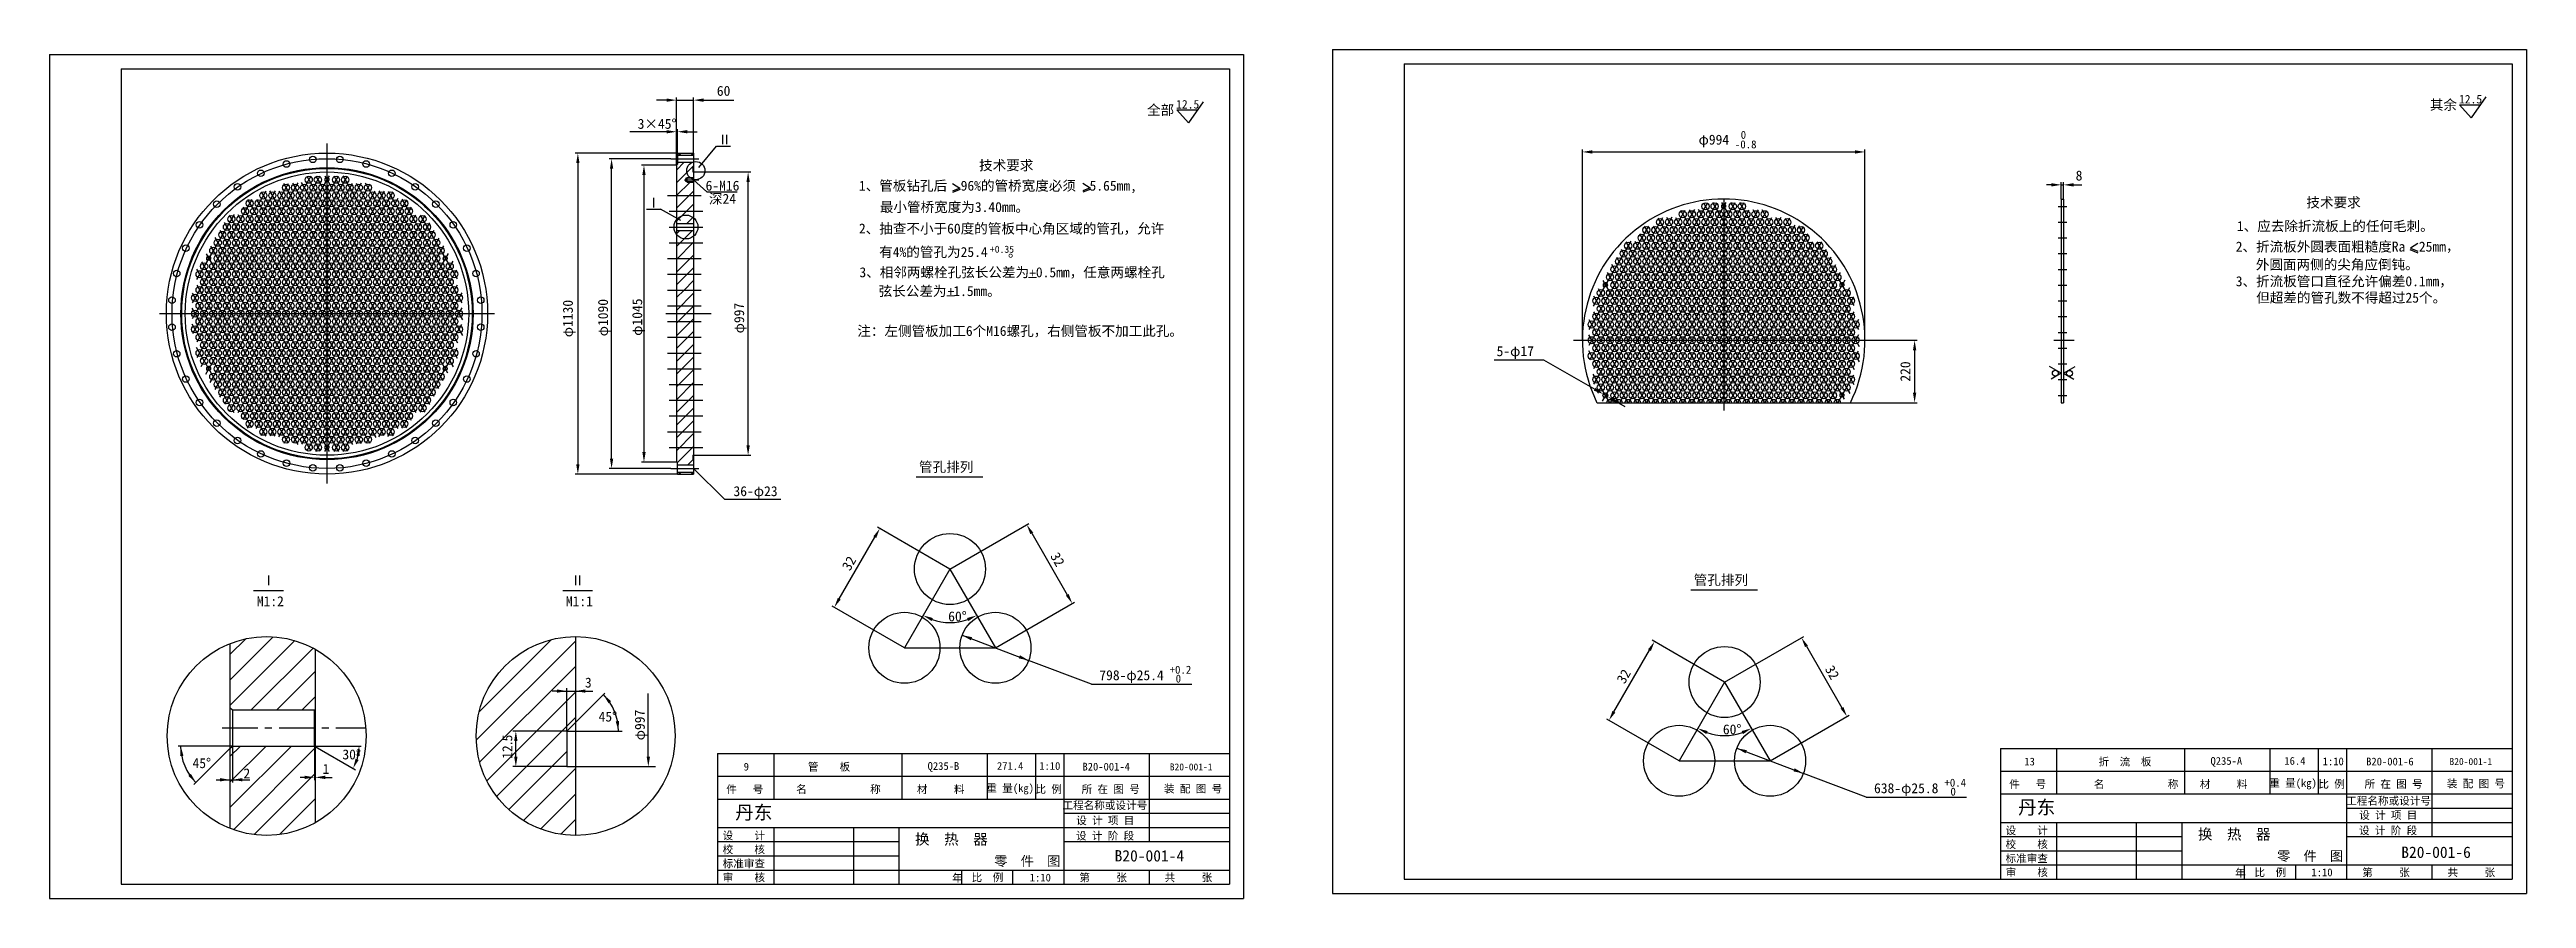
# Model space of a CAD drawing. Extents: x -6305 to 2454, y -6155 to 5940.
# Drawn here: x -6259 to 2454, y -3600 to -612 of the extents above; entities that cross this region are included whole.
import ezdxf

# ---------------------------------------------------------------- set-up
doc = ezdxf.new("R2010")
doc.units = 0
doc.header["$LTSCALE"] = 50
doc.header["$MEASUREMENT"] = 0
doc.linetypes.add('CENTER', pattern=[50.8, 31.75, -6.35, 6.35, -6.35])
doc.linetypes.add('CENTERX2', pattern=[4, 2.5, -0.5, 0.5, -0.5])
doc.layers.get('0').update_dxf_attribs({"linetype": 'CONTINUOUS'})
doc.layers.get('DEFPOINTS').update_dxf_attribs({"linetype": 'CONTINUOUS'})
doc.styles.add('CZJ', font='SIMFANG.TTF')
doc.styles.get("Standard").update_dxf_attribs({"font": 'SIMFANG.TTF'})
doc.styles.add('style1', font='SIMFANG.TTF')
doc.styles.add('yu', font='SIMKAI.TTF')
doc.dimstyles.get("Standard").update_dxf_attribs({"dimtxt": 35, "dimasz": 35, "dimexe": 10, "dimexo": 0, "dimgap": 5, "dimtad": 1, "dimdec": 0, "dimzin": 0, "dimdsep": 46, "dimtxsty": 'Standard', "dimcen": 0.09, "dimadec": 0, "dimazin": 0, "dimtfac": 1, "dimtdec": 0, "dimtofl": 0, "dimtmove": 0, "dimatfit": 3, "dimfxl": 0, "dimtolj": 1, "dimtzin": 0, "dimarcsym": 0})
pattern_1 = [(45, (-4802.425, -2637.867), (-22.45064, 22.45064), [])]
pattern_2 = [(45, (-4802.425, -2637.867), (-44.9013, 44.9013), [])]

msp = doc.modelspace()

# ---------------------------------------------------------------- texts
at = {"color": 2}
for s, p in [('Ⅱ', (-3907.6, -945.9)), ('Ⅰ', (-4157.7, -1167.8)), ('Ⅰ', (-5512.2, -2497.8)), ('Ⅱ', (-4425.2, -2497.8)), ('M1:2', (-5529.8, -2570.9)), ('M1:1', (-4442.8, -2570.9))]:
    msp.add_text(s, height=35, dxfattribs=at).set_placement(p)
for s, height, style, p in [('9', 27.3, 'style1', (-3817.2, -3149.3)), ('管    板', 27.3, 'style1', (-3591.5, -3149.8)), ('Q235-B', 27.3, 'style1', (-3170.3, -3147)), ('271.4', 27.3, 'style1', (-2926.4, -3146.8)), ('1:10', 27.3, 'style1', (-2777.6, -3146.8)), ('B20-001-4', 27.3, 'style1', (-2625.7, -3149.2)), ('B20-001-1', 24.57, 'style1', (-2318.4, -3148.9)), ('13', 27.3, 'style1', (687.3, -3131.3)), ('  折  流  板', 27.3, 'style1', (911.3, -3131.9)), ('Q235-A', 27.3, 'style1', (1342.2, -3129.1)), ('16.4', 27.3, 'style1', (1602, -3128.9)), ('1:10', 27.3, 'style1', (1736.8, -3130.7)), ('B20-001-6', 27.3, 'style1', (1889.7, -3131.2)), ('B20-001-1', 24.57, 'style1', (2182.8, -3129.8)), ('件   号', 27.3, 'style1', (-3878.6, -3229.3)), ('名            称', 27.297, 'style1', (-3632.5, -3228.6)), ('材     料', 27.3, 'style1', (-3207.8, -3229.3)), ('重 量(kg)', 27.3, 'style1', (-2963.5, -3224.7)), ('比 例', 27.3, 'style1', (-2790.8, -3228.5)), ('所 在 图 号', 27.3, 'style1', (-2628.5, -3228.5)), ('装 配 图 号', 27.3, 'style1', (-2338.7, -3226.9)), ('件   号', 27.3, 'style1', (633.9, -3211.3)), ('名            称', 27.297, 'style1', (931.9, -3210.7)), ('材     料', 27.3, 'style1', (1304.7, -3211.3)), ('重 量(kg)', 27.3, 'style1', (1549, -3206.8)), ('比 例', 27.3, 'style1', (1721.7, -3210.5)), ('所 在 图 号', 27.3, 'style1', (1884, -3210.5)), ('装 配 图 号', 27.3, 'style1', (2173.7, -3209)), ('丹东', 48, 'style1', (-3847.1, -3320.6)), ('工程名称或设计号', 27.3, 'style1', (-2695.7, -3285.5)), ('设 计 项 目', 27.3, 'style1', (-2647.7, -3338.5)), ('丹东', 48, 'style1', (665.4, -3302.7)), ('工程名称或设计号', 27.3, 'style1', (1819.6, -3269.5)), ('设 计 项 目', 27.3, 'style1', (1865.2, -3319.9)), ('设    计', 27.3, 'style1', (-3891.2, -3391.7)), (' 换  热  器', 37.5, 'CZJ', (-3239.8, -3409.7)), ('设 计 阶 段', 27.3, 'style1', (-2648.4, -3392.5)), ('校    核', 27.3, 'style1', (621.3, -3422.7)), ('设    计', 27.3, 'style1', (621.3, -3373.8)), (' 换  热  器', 37.5, 'CZJ', (1272.6, -3391.8)), ('设 计 阶 段', 27.3, 'style1', (1864.5, -3373.9)), ('标准审查', 27.3, 'style1', (-3891.2, -3490.4)), ('校    核', 27.3, 'style1', (-3891.2, -3440.7)), ('零  件  图', 34.12, 'CZJ', (-2935.9, -3484.9)), ('B20-001-4', 40, 'style1', (-2512.6, -3469.4)), ('标准审查', 27.3, 'style1', (621.3, -3472.4)), ('零  件  图', 34.12, 'CZJ', (1576.6, -3466.9)), ('B20-001-6', 40, 'style1', (2013.1, -3456.8)), ('审    核', 27.3, 'style1', (-3890.8, -3539.3)), ('年', 27.3, 'style1', (-3083.8, -3541.2)), ('比  例', 27.3, 'style1', (-3015.6, -3539.3)), ('1:10', 27.3, 'style1', (-2811, -3539.7)), ('第     张', 27.3, 'style1', (-2636.5, -3539.3)), ('共     张', 27.3, 'style1', (-2336.5, -3539.3)), ('审    核', 27.3, 'style1', (621.7, -3521.3)), ('年', 27.3, 'style1', (1428.7, -3523.3)), ('比  例', 27.3, 'style1', (1496.9, -3521.4)), ('1:10', 27.3, 'style1', (1697.4, -3521.3)), ('第     张', 27.3, 'style1', (1876, -3521.4)), ('共     张', 27.3, 'style1', (2176, -3521.4))]:
    msp.add_text(s, height=height, dxfattribs=dict(at, style=style)).set_placement(p)
at = {"color": 4, "attachment_point": 5}
for s, insert, char_height, style in [('\\A1;60', (-3887.8, -757.4), 35, 'yu'), ('3×45°', (-4121.8, -873.5), 35, 'CZJ'), ('φ994', (-404.7, -933.6), 35, 'CZJ'), ('-0.8', (-292.6, -945.7), 27.98, 'CZJ'), ('0', (-300.7, -912.2), 28, 'CZJ'), ('\\A1;8', (879.8, -1055.5), 35, 'yu'), ('6-M16', (-3891.7, -1091), 35, 'CZJ'), ('深24', (-3891.7, -1138.8), 35, 'CZJ'), ('5-φ17', (-1103.2, -1678.1), 35, 'CZJ'), ('管孔排列', (-3105, -2082.6), 34.98, 'yu'), ('36-φ23', (-3775.5, -2170.8), 35, 'CZJ'), ('管孔排列', (-380.1, -2480.3), 34.98, 'yu'), ('\\A1;60°', (-3065.2, -2606.9), 35, 'yu'), ('+0.2', (-2280.9, -2794.6), 28, 'CZJ'), ('798-φ25.4', (-2452.9, -2818.5), 35, 'CZJ'), ('\\A1;60°', (-340.3, -3004.6), 35, 'yu'), ('\\A1;45°', (-5723.3, -3123.5), 35, 'style1'), ('1', (-5286.6, -3143.4), 35, 'style1'), ('2', (-5564.8, -3159.3), 35, 'style1'), ('638-φ25.8', (272, -3216.2), 35, 'CZJ'), ('+0.4', (444.4, -3192.3), 28, 'CZJ')]:
    msp.add_mtext(s, dxfattribs=dict(at, insert=insert, char_height=char_height, style=style))
at = {"color": 2, "char_height": 34.98, "attachment_point": 5, "style": 'style1'}
for s, insert in [('其余', (2161.6, -808.2)), ('全部', (-2350.9, -826.2))]:
    msp.add_mtext(s, dxfattribs=dict(at, insert=insert))
at = {"color": 4, "linetype": 'ByBlock', "char_height": 30, "attachment_point": 5, "style": 'style1'}
for insert in [(2257, -786.7), (-2255.5, -804.6)]:
    msp.add_mtext('{\\fFangSong_GB2312|b0|i0|c134|p49;12.5}', dxfattribs=dict(at, insert=insert))
at = {"color": 4, "width": 2930.331, "attachment_point": 1}
for s, insert, char_height, style in [('技术要求', (-2989.2, -1001.6), 35, 'yu'), ('1、管板钻孔后  96%的管桥宽度必须  5.65mm, ', (-3411.8, -1073.5), 35, 'CZJ'), ('2、抽查不小于60度的管板中心角区域的管孔，允许 ', (-3411.8, -1224.2), 35, 'yu'), ('最小管桥宽度为3.40mm。', (-3338.2, -1148.5), 35, 'CZJ'), ('有4%的管孔为25.4   。', (-3340.5, -1306.7), 35, 'yu'), ('+0.35', (-2951.1, -1302.1), 25, 'yu'), ('3、相邻两螺栓孔弦长公差为 0.5mm，任意两螺栓孔 ', (-3410, -1378.1), 35, 'style1'), ('+{\\fArial|b0|i0|c0|p32; }', (-2812.6, -1380.9), 35, 'yu'), ('弦长公差为 1.5mm。', (-3342.3, -1444.3), 35, 'yu'), ('{\\fArial|b0|i0|c0|p32;_}', (-3102.3, -1435.4), 35, 'yu'), ('+{\\fArial|b0|i0|c0|p32; }', (-3100.1, -1445.8), 35, 'yu'), ('{\\fArial|b0|i0|c0|p32;_}', (-2814.8, -1370.5), 35, 'yu'), ('注：左侧管板加工6个M16螺孔，右侧管板不加工此孔。', (-3417.5, -1584.6), 35, 'yu')]:
    msp.add_mtext(s, dxfattribs=dict(at, insert=insert, char_height=char_height, style=style))
at = {"color": 2, "char_height": 35, "width": 2930.331, "attachment_point": 1}
for s, insert, style in [('技术要求', (1679.6, -1132.4), 'yu'), ('1、应去除折流板上的任何毛刺。', (1435.2, -1215.7), 'yu'), ('2、折流板外圆表面粗糙度Ra  25mm， \\P ', (1431, -1287.8), 'yu'), ('外圆面两侧的尖角应倒钝。\\P ', (1501.7, -1350.7), 'yu'), ('3、折流板管口直径允许偏差0.1mm， \\P ', (1431, -1409.7), 'CZJ'), ('但超差的管孔数不得超过25个。\\P ', (1503, -1467.5), 'CZJ')]:
    msp.add_mtext(s, dxfattribs=dict(at, insert=insert, style=style))
at = {"color": 4, "char_height": 35, "attachment_point": 5, "style": 'yu'}
for s, insert, rotation in [('φ1130', (-4430.9, -1558.6), 90), ('φ1090', (-4307.4, -1555.3), 90), ('φ1045', (-4187, -1553.6), 90), ('φ997', (-3828.4, -1556.9), 90), ('\\A1;32', (11.6, -2804.1), 300), ('\\A1;32', (-721.7, -2817.7), 60)]:
    msp.add_mtext(s, dxfattribs=dict(at, insert=insert, rotation=rotation))
at = {"color": 4, "attachment_point": 5}
for s, insert, char_height in [('3', (-4363.7, -2839.9), 35), ('{\\fFangSong_GB2312|b0|i0|c134|p49;0}', (-2288.3, -2825.9), 28), ('\\A1;45°', (-4294.9, -2959.5), 35), ('\\A1;30°', (-5196.1, -3092.8), 35), ('{\\fFangSong_GB2312|b0|i0|c134|p49;0}', (437, -3223.6), 28)]:
    msp.add_mtext(s, dxfattribs=dict(at, insert=insert, char_height=char_height))
at = {"color": 4, "char_height": 35, "attachment_point": 5, "rotation": 90}
for s, insert in [('φ997', (-4177.8, -2989.1)), ('12{\\fArial|b0|i0|c0|p32;.}5', (-4648.5, -3065.5))]:
    msp.add_mtext(s, dxfattribs=dict(at, insert=insert))

# ---------------------------------------------------------------- blocks, each defined once
blk = doc.blocks.new('*D74')
at = {"color": 0, "lineweight": -2}
for p, q in [((-3091.7, -2440.1), (-2813.7, -2279.6)), ((-2804, -2314.4), (-2679, -2530.9)), ((-2931.7, -2717.3), (-2653.7, -2556.7))]:
    blk.add_line(p, q, dxfattribs=at)
at = {"color": 0}
for points in [[(-2798.9, -2311.5), (-2809, -2317.3), (-2821.5, -2284.1)], [(-2673.9, -2528), (-2684, -2533.8), (-2661.5, -2561.2)]]:
    blk.add_solid(points, dxfattribs=at)
at = {"layer": 'DEFPOINTS', "color": 0}
for p in [(-3091.7, -2440.1), (-2661.5, -2561.2), (-2931.7, -2717.3)]:
    blk.add_point(p, dxfattribs=at)
at = {"color": 0, "insert": (-2713.3, -2406.4), "char_height": 35, "attachment_point": 5, "rotation": 300, "style": 'yu'}
blk.add_mtext('\\A1;32', dxfattribs=at)
blk = doc.blocks.new('*D75')
at = {"color": 0, "lineweight": -2}
for p, q in [((-3481, -2544.5), (-3356, -2328)), ((-3091.7, -2440.1), (-3346.3, -2293.2)), ((-3251.7, -2717.3), (-3506.3, -2570.3))]:
    blk.add_line(p, q, dxfattribs=at)
at = {"color": 0}
for points in [[(-3361, -2325.1), (-3350.9, -2330.9), (-3338.5, -2297.7)], [(-3486, -2541.6), (-3475.9, -2547.4), (-3498.5, -2574.8)]]:
    blk.add_solid(points, dxfattribs=at)
at = {"layer": 'DEFPOINTS', "color": 0}
for p in [(-3338.5, -2297.7), (-3091.7, -2440.1), (-3251.7, -2717.3)]:
    blk.add_point(p, dxfattribs=at)
at = {"color": 0, "insert": (-3446.6, -2420), "char_height": 35, "attachment_point": 5, "rotation": 60, "style": 'yu'}
blk.add_mtext('\\A1;32', dxfattribs=at)
blk = doc.blocks.new('*D79')
at = {"color": 0, "lineweight": -2}
for p, q in [((126.9, -1634.9), (310.5, -1634.9)), ((301.5, -1669.9), (301.5, -1819.9)), ((75.6, -1854.9), (310.5, -1854.9))]:
    blk.add_line(p, q, dxfattribs=at)
at = {"color": 0}
for points in [[(295.7, -1669.9), (307.3, -1669.9), (301.5, -1634.9)], [(295.7, -1819.9), (307.3, -1819.9), (301.5, -1854.9)]]:
    blk.add_solid(points, dxfattribs=at)
at = {"layer": 'DEFPOINTS', "color": 0}
for p in [(126.9, -1634.9), (75.6, -1854.9), (301.5, -1854.9)]:
    blk.add_point(p, dxfattribs=at)
at = {"color": 0, "insert": (269, -1744.9), "char_height": 35, "attachment_point": 5, "rotation": 90, "style": 'yu'}
blk.add_mtext('\\A1;220', dxfattribs=at)

# ---------------------------------------------------------------- dimensions: what is measured, and where the dimension line sits
at = {"color": 4}
dim = msp.add_linear_dim(base=(301.5, -1854.9), p1=(126.9, -1634.9), p2=(75.6, -1854.9), angle=90, dimstyle='Standard', override={"dimscale": 3, "dimtxt": 11.666667, "dimasz": 11.666667, "dimexe": 3, "dimexo": 0, "dimgap": 5, "dimtad": 1, "dimtih": 0, "dimtoh": 0, "dimdec": 0, "dimzin": 8, "dimlunit": 6, "dimtxsty": 'yu', "dimcen": 2.5, "dimtdec": 0, "dimtofl": 1}, dxfattribs=at)
dim.commit()
dim.dimension.update_dxf_attribs({"geometry": '*D79', "text_midpoint": (269, -1744.9)})
for p1, p2, distance, picture, middle in [((-3251.7, -2717.3), (-3091.7, -2440.1), 284.9, '*D75', (-3446.6, -2420)), ((-3091.7, -2440.1), (-2931.7, -2717.3), 312.1, '*D74', (-2713.3, -2406.4))]:
    dim = msp.add_aligned_dim(p1=p1, p2=p2, distance=distance, text='32', dimstyle='Standard', override={"dimscale": 3, "dimtxt": 11.666667, "dimasz": 11.666667, "dimexe": 3, "dimexo": 0, "dimgap": 5, "dimtad": 1, "dimtih": 0, "dimtoh": 0, "dimdec": 0, "dimzin": 8, "dimlunit": 6, "dimtxsty": 'yu', "dimcen": 2.5, "dimtdec": 0, "dimtofl": 1}, dxfattribs=at)
    dim.commit()
    dim.dimension.update_dxf_attribs({"geometry": picture, "text_midpoint": middle})

# ---------------------------------------------------------------- hatches: boundary and pattern name
h = msp.add_hatch()
h.set_pattern_fill('ANSI31', color=256, scale=10, style=0)
h.set_pattern_definition(pattern_1)
h.paths.add_polyline_path([(-3996.5, -1030.2), (-3993.5, -1027.2), (-3993.5, -1008.7), (-3999, -1008.7, 0.29223), (-4017.6, -1037.8, 0.219433), (-4006.4, -1062.1), (-3993.5, -1062.1), (-3993.5, -1042.7), (-3996.5, -1042.7)], flags=17)
h.paths.add_polyline_path([(-4017.6, -1037.8, -0.29223), (-3999, -1008.7), (-4050.5, -1008.7), (-4050.5, -1015.7), (-4053.5, -1018.7), (-4053.5, -1125.5), (-3993.5, -1125.5), (-3993.5, -1078.1), (-4016, -1078.1), (-4016, -1076.6), (-4019.2, -1076.6), (-4023, -1070.1), (-4019.2, -1063.6), (-4016, -1063.6), (-4016, -1062.1), (-4006.4, -1062.1, -0.219433)])
h.paths.add_polyline_path([(-3993.5, -1125.5), (-4053.5, -1125.5), (-4053.5, -1180.9), (-3993.5, -1180.9)])
h.paths.add_polyline_path([(-3993.5, -1180.9), (-4053.5, -1180.9), (-4053.5, -1204.9), (-4050.1, -1206.8, -0.387747), (-3993.5, -1204)])
h.paths.add_polyline_path([(-4053.5, -1210.8), (-4053.5, -1223.9), (-3993.5, -1223.9), (-3993.5, -1204, 0.424199)])
h = msp.add_hatch()
h.set_pattern_fill('ANSI31', color=256, scale=10, style=0)
h.set_pattern_definition(pattern_1)
h.paths.add_polyline_path([(-3993.5, -976.2), (-4050.5, -976.2), (-4050.5, -983.7), (-3993.5, -983.7)])
h = msp.add_hatch()
h.set_pattern_fill('ANSI31', color=256, scale=10, style=0)
h.set_pattern_definition(pattern_1)
h.paths.add_polyline_path([(-3993.5, -1248.9), (-4053.5, -1248.9), (-4053.5, -1262, 0.424199), (-3993.5, -1268.8)])
h.paths.add_polyline_path([(-3993.5, -1268.8, -0.424199), (-4053.5, -1262), (-4053.5, -1291.8), (-3993.5, -1291.8)])
h.paths.add_polyline_path([(-3993.5, -1291.8), (-4053.5, -1291.8), (-4053.5, -1347.2), (-3993.5, -1347.2)])
h.paths.add_polyline_path([(-3993.5, -1347.2), (-4053.5, -1347.2), (-4053.5, -1402.6), (-3993.5, -1402.6)])
h.paths.add_polyline_path([(-3993.5, -1402.6), (-4053.5, -1402.6), (-4053.5, -1458.1), (-3993.5, -1458.1)])
h = msp.add_hatch()
h.set_pattern_fill('ANSI31', color=256, scale=10, style=0)
h.set_pattern_definition(pattern_1)
h.paths.add_polyline_path([(-3993.5, -1513.5), (-3993.5, -1458.1), (-4053.5, -1458.1), (-4053.5, -1513.5)])
h.paths.add_polyline_path([(-3993.5, -1541.2), (-3993.5, -1513.5), (-4053.5, -1513.5), (-4053.5, -1541.2)])
h.paths.add_polyline_path([(-3993.5, -1568.9), (-3993.5, -1541.2), (-4053.5, -1541.2), (-4053.5, -1568.9)])
h.paths.add_polyline_path([(-3993.5, -1624.4), (-3993.5, -1568.9), (-4053.5, -1568.9), (-4053.5, -1624.4)])
h.paths.add_polyline_path([(-3993.5, -1679.8), (-3993.5, -1624.4), (-4053.5, -1624.4), (-4053.5, -1679.8)])
h.paths.add_polyline_path([(-3993.5, -1735.2), (-3993.5, -1679.8), (-4053.5, -1679.8), (-4053.5, -1735.2)])
h.paths.add_polyline_path([(-3993.5, -1790.6), (-3993.5, -1735.2), (-4053.5, -1735.2), (-4053.5, -1790.6)])
h.paths.add_polyline_path([(-3993.5, -1846.1), (-3993.5, -1790.6), (-4053.5, -1790.6), (-4053.5, -1846.1)])
h.paths.add_polyline_path([(-3993.5, -1901.5), (-3993.5, -1846.1), (-4053.5, -1846.1), (-4053.5, -1901.5)])
h.paths.add_polyline_path([(-3993.5, -1956.9), (-3993.5, -1901.5), (-4053.5, -1901.5), (-4053.5, -1956.9)])
h.paths.add_polyline_path([(-3993.5, -2012.3), (-3993.5, -1956.9), (-4053.5, -1956.9), (-4053.5, -2012.3)])
h.paths.add_polyline_path([(-3993.5, -2073.7), (-3993.5, -2055.2), (-3996.5, -2052.2), (-3996.5, -2039.7), (-3993.5, -2039.7), (-3993.5, -2012.3), (-4053.5, -2012.3), (-4053.5, -2063.7), (-4050.5, -2066.7), (-4050.5, -2073.7)])
h.paths.add_polyline_path([(-3993.5, -2106.2), (-3993.5, -2098.7), (-4050.5, -2098.7), (-4050.5, -2106.2)])
h = msp.add_hatch()
h.set_pattern_fill('ANSI31', color=256, scale=20, style=0)
h.set_pattern_definition(pattern_2)
h.paths.add_polyline_path([(-5624.1, -2702.3), (-5624.1, -2926.9), (-5615.3, -2935.7), (-5326.9, -2935.7), (-5324.1, -2934), (-5324.1, -2722.3, 0.225703)])
h = msp.add_hatch()
h.set_pattern_fill('ANSI31', color=256, scale=20, style=0)
h.set_pattern_definition(pattern_2)
h.paths.add_polyline_path([(-4439, -2869.6), (-4409, -2869.6), (-4409, -2677.7, 0.413542), (-4758.2, -3027.7, 0.413542), (-4409, -3377.7), (-4409, -3135.5), (-4439, -3135.5), (-4439, -3010.5)])
h.paths.add_polyline_path([(-4409, -2869.6), (-4439, -2869.6), (-4439, -3010.5), (-4409, -2980.5)], flags=17)
h.paths.add_polyline_path([(-4674.7, -3114.4), (-4674.7, -3016.5), (-4622.2, -3016.5), (-4622.2, -3114.4)], flags=24)
h = msp.add_hatch()
h.set_pattern_fill('ANSI31', color=256, scale=20, style=0)
h.set_pattern_definition(pattern_2)
h.paths.add_polyline_path([(-5324.1, -3064.8), (-5326.9, -3063.2), (-5615.3, -3063.2), (-5615.3, -3181.8), (-5624.1, -3181.8), (-5624.1, -3353.1, 0.225703), (-5324.1, -3333)])
h.paths.add_polyline_path([(-5615.3, -3063.2), (-5624.1, -3071.9), (-5624.1, -3181.8), (-5615.3, -3181.8)])
h.paths.add_polyline_path([(-5581.6, -3133), (-5548, -3133), (-5548, -3185.5), (-5581.6, -3185.5)], flags=24)

# ---------------------------------------------------------------- linework, layer by layer
at = {"color": 2}
for p, q in [((-6258.8, -629.6), (-2058.8, -629.6)), ((-6258.8, -629.6), (-6258.8, -3599.6)), ((-2058.8, -629.6), (-2058.8, -3599.6)), ((-1746.4, -611.7), (2453.6, -611.7)), ((-1746.4, -611.7), (-1746.4, -3581.7)), ((2453.6, -611.7), (2453.6, -3581.7)), ((2311.1, -777.8), (2259.7, -851.7)), ((-2293.9, -823.9), (-2252.8, -869.7)), ((-2293.9, -823.9), (-2221, -823.9)), ((-2201.3, -795.7), (-2252.8, -869.7)), ((2218.5, -805.9), (2259.7, -851.7)), ((2218.5, -805.9), (2291.5, -806)), ((-5540.9, -2515.7), (-5436.1, -2515.8)), ((-4453.9, -2515.7), (-4349.1, -2515.8)), ((-3711.3, -3089.6), (-3711.3, -3249.6)), ((-3261.3, -3089.6), (-3261.3, -3249.6)), ((-2961.3, -3089.6), (-2961.3, -3249.6)), ((-2791.1, -3089.6), (-2791.1, -3249.6)), ((-2691.3, -3089.6), (-2691.3, -3249.6)), ((-2391.3, -3089.6), (-2391.3, -3249.6)), ((801.1, -3071.7), (801.1, -3231.7)), ((1251.1, -3071.7), (1251.1, -3231.7)), ((1551.1, -3071.7), (1551.1, -3231.7)), ((1721.4, -3071.7), (1721.4, -3231.7)), ((1821.1, -3071.7), (1821.1, -3231.7)), ((2121.1, -3071.7), (2121.1, -3231.7)), ((-3908.8, -3169.6), (-2108.8, -3169.6)), ((603.6, -3151.7), (2403.6, -3151.7)), ((-2691.3, -3249.6), (-2691.3, -3549.6)), ((-2691.3, -3299.6), (-2108.8, -3299.6)), ((-2391.3, -3249.6), (-2391.3, -3399.6)), ((1821.1, -3231.7), (1821.1, -3531.7)), ((1821.1, -3281.7), (2403.6, -3281.7)), ((2121.1, -3231.7), (2121.1, -3381.7)), ((-3908.8, -3349.6), (-2108.8, -3349.6)), ((-3711.3, -3349.6), (-3711.3, -3549.6)), ((-3431.3, -3349.6), (-3431.3, -3549.6)), ((-3271.3, -3349.6), (-3271.3, -3549.6)), ((603.6, -3331.7), (2403.6, -3331.7)), ((603.6, -3381.7), (1241.1, -3381.7)), ((801.1, -3331.7), (801.1, -3531.7)), ((1081.1, -3331.7), (1081.1, -3531.7)), ((1241.1, -3331.7), (1241.1, -3531.7)), ((1821.1, -3381.7), (2403.6, -3381.7)), ((-3908.8, -3399.6), (-3271.3, -3399.6)), ((-3908.8, -3449.6), (-3271.3, -3449.6)), ((-2691.3, -3399.6), (-2108.8, -3399.6)), ((603.6, -3431.7), (1241.1, -3431.7)), ((603.6, -3481.7), (2403.6, -3481.7)), ((1461.1, -3481.7), (1461.1, -3531.7)), ((1641.1, -3481.7), (1641.1, -3531.7)), ((2121.1, -3481.7), (2121.1, -3531.7)), ((-3908.8, -3499.6), (-2108.8, -3499.6)), ((-3051.3, -3499.6), (-3051.3, -3549.6)), ((-2871.3, -3499.6), (-2871.3, -3549.6)), ((-2391.3, -3499.6), (-2391.3, -3549.6)), ((-6258.8, -3599.6), (-2058.8, -3599.6)), ((-1746.4, -3581.7), (2453.6, -3581.7))]:
    msp.add_line(p, q, dxfattribs=at)
at = {"color": 1}
for p, q in [((-6006.3, -679.6), (-2108.8, -679.6)), ((-6006.3, -679.6), (-6006.3, -3549.6)), ((-2108.8, -679.6), (-2108.8, -3549.6)), ((-1493.9, -661.7), (2403.6, -661.7)), ((-1493.9, -661.7), (-1493.9, -3531.7)), ((2403.6, -661.7), (2403.6, -3531.7)), ((-4050.5, -1015.7), (-4053.5, -1018.7)), ((-4053.5, -1018.7), (-4053.5, -2063.7)), ((-4050.5, -976.2), (-3993.5, -976.2)), ((-4050.5, -976.2), (-4050.5, -1015.7)), ((-4050.5, -983.7), (-3993.5, -983.7)), ((-4050.5, -1008.7), (-3993.5, -1008.7)), ((-3996.5, -1030.2), (-3993.5, -1027.2)), ((-3996.5, -1030.2), (-3996.5, -1042.7)), ((-3996.5, -1042.7), (-3993.5, -1042.7)), ((-3993.5, -976.2), (-3993.5, -2106.2)), ((-4019.2, -1063.6), (-4023, -1070.1)), ((-4019.2, -1076.6), (-4023, -1070.1)), ((-4019.2, -1063.6), (-3995, -1063.6)), ((-4019.2, -1063.6), (-4019.2, -1076.6)), ((-4019.2, -1076.6), (-3995, -1076.6)), ((-4016, -1078.1), (-4016, -1062.1)), ((-3995, -1063.6), (-3993.5, -1062.1)), ((-3995, -1063.6), (-3995, -1076.6)), ((-3995, -1076.6), (-3993.5, -1078.1)), ((817.4, -1137.9), (817.4, -1854.9)), ((817.4, -1137.9), (825.4, -1137.9)), ((825.4, -1137.9), (825.4, -1854.9)), ((-4053.5, -1223.9), (-3993.5, -1223.9)), ((-4053.5, -1248.9), (-3993.5, -1248.9)), ((-815.7, -1854.9), (75.6, -1854.9)), ((817.4, -1854.9), (825.4, -1854.9)), ((-4050.5, -2066.7), (-4053.5, -2063.7)), ((-4050.5, -2106.2), (-4050.5, -2066.7)), ((-4050.5, -2073.7), (-3993.5, -2073.7)), ((-3996.5, -2039.7), (-3993.5, -2039.7)), ((-3996.5, -2039.7), (-3993.5, -2039.7)), ((-3996.5, -2039.7), (-3996.5, -2052.2)), ((-3996.5, -2052.2), (-3993.5, -2055.2)), ((-4050.5, -2098.7), (-3993.5, -2098.7)), ((-4050.5, -2106.2), (-3993.5, -2106.2)), ((-4409, -2677.7), (-4409, -3377.7)), ((-5624.1, -2702.3), (-5624.1, -3353.1)), ((-5324.1, -2722.3), (-5324.1, -3333)), ((-5624.1, -2926.9), (-5615.3, -2935.7)), ((-5615.3, -2935.7), (-5615.3, -3063.2)), ((-5615.3, -2935.7), (-5326.9, -2935.7)), ((-5326.9, -2935.7), (-5324.1, -2934)), ((-5326.9, -3063.2), (-5326.9, -2935.7)), ((-4439, -3010.5), (-4409, -2980.5)), ((-4439, -3010.5), (-4439, -3135.5)), ((-5624.1, -3071.9), (-5615.3, -3063.2)), ((-5615.3, -3063.2), (-5326.9, -3063.2)), ((-5326.9, -3063.2), (-5324.1, -3064.8)), ((-4439, -3135.5), (-4409, -3135.5)), ((-3908.8, -3089.6), (-2108.8, -3089.6)), ((-3908.8, -3089.6), (-3908.8, -3549.6)), ((603.6, -3071.7), (2403.6, -3071.7)), ((603.6, -3071.7), (603.6, -3531.7)), ((-3908.8, -3249.6), (-2108.8, -3249.6)), ((603.6, -3231.7), (2403.6, -3231.7)), ((-6006.3, -3549.6), (-2108.8, -3549.6)), ((-3911.3, -3549.6), (-2108.8, -3549.6)), ((-3911.3, -3549.6), (-2108.8, -3549.6)), ((-1493.9, -3531.7), (2403.6, -3531.7)), ((601.1, -3531.7), (2403.6, -3531.7)), ((601.1, -3531.7), (2403.6, -3531.7))]:
    msp.add_line(p, q, dxfattribs=at)
at = {"color": 4}
for p, q in [((-4053.5, -1018.7), (-4053.5, -780.9)), ((-3993.5, -976.2), (-3993.5, -780.9)), ((-4088.5, -789.9), (-4123.5, -789.9)), ((-4053.5, -789.9), (-3993.5, -789.9)), ((-3958.5, -789.9), (-3852.1, -789.9)), ((-4088.5, -901.1), (-4217.4, -901.1)), ((-4053.5, -976.2), (-4053.5, -892.1)), ((-4050.5, -901.1), (-4053.5, -901.1)), ((-4050.5, -976.2), (-4050.5, -892.1)), ((-4015.5, -901.1), (-3980.5, -901.1)), ((-4050.5, -976.2), (-4409.5, -976.2)), ((-4400.5, -1011.2), (-4400.5, -2071.2)), ((-4073.7, -996.2), (-4290.8, -996.2)), ((-4281.8, -2051.2), (-4281.8, -1031.2)), ((-4053.5, -1018.7), (-4176.9, -1018.7)), ((-3993.5, -1042.7), (-3792.6, -1042.7)), ((-867.1, -1634.9), (-867.1, -963.1)), ((-832.1, -972.1), (91.9, -972.1)), ((126.9, -1634.9), (126.9, -963.1)), ((-5498.4, -1110.6), (-5757.7, -1559.7)), ((-5465.3, -1108.6), (-5755.5, -1611.2)), ((-5419.2, -1084.3), (-5741.1, -1641.8)), ((-5385.4, -1081.1), (-5740.4, -1696.1)), ((-5339.7, -1057.4), (-5726.9, -1728)), ((-5307.5, -1057), (-5710.6, -1755.2)), ((-5275.2, -1056.6), (-5695.2, -1784)), ((-5243.9, -1057.8), (-5677.4, -1808.5)), ((-5211.8, -1057.6), (-5661, -1835.7)), ((-5194.5, -1083.1), (-5643.3, -1860.3)), ((-5162.3, -1082.6), (-5626.9, -1887.3)), ((-5131.9, -1085.5), (-5596.8, -1890.6)), ((-5114.4, -1110.5), (-5578.5, -1914.4)), ((-5081.9, -1109.7), (-5563.4, -1943.8)), ((-5051.2, -1112), (-5532.8, -1946)), ((-5514.8, -1112), (-5033.7, -1945.4)), ((-5484.8, -1108.7), (-5003, -1943.1)), ((-5452.6, -1108.9), (-4986.6, -1916.1)), ((-5435.5, -1083.2), (-4969.9, -1889.7)), ((-5404.3, -1081.8), (-4938.5, -1888.5)), ((-5373.4, -1079.8), (-4922.5, -1860.9)), ((-5354.2, -1057.6), (-4907, -1832.2)), ((-5322.7, -1056.9), (-4891, -1804.6)), ((-5290.7, -1056.8), (-4875.3, -1776.2)), ((-5258.8, -1056.6), (-4859.1, -1749)), ((-5227.1, -1056.1), (-4839, -1728.2)), ((-5180.4, -1081.6), (-4824.8, -1697.5)), ((-5148.8, -1080.9), (-4823.6, -1644.2)), ((-5100.7, -1108.8), (-4806.8, -1617.8)), ((-5067.3, -1111.2), (-4806.2, -1563.5)), ((-4167.9, -1053.7), (-4167.9, -2028.7)), ((-4085.6, -1125.5), (-3966.8, -1125.5)), ((-4025.8, -1070.1), (-3975.4, -1070.1)), ((-3993.5, -1070.1), (-3947.3, -1112.5)), ((-3947.3, -1112.5), (-3840.5, -1112.5)), ((-3801.6, -2004.7), (-3801.6, -1077.7)), ((782.4, -1088), (765.3, -1088)), ((817.4, -1137.9), (817.4, -1079)), ((817.4, -1088), (825.4, -1088)), ((825.4, -1137.9), (825.4, -1079)), ((860.4, -1088), (890, -1088)), ((-5547, -1139.3), (-5757.4, -1503.8)), ((-5609.4, -1191.9), (-5742, -1421.6)), ((-5626.8, -1195.2), (-5163.1, -1998.3)), ((-5596.2, -1192.8), (-5131.7, -1997.3)), ((-5579.5, -1166.2), (-5111.6, -1976.7)), ((-5563, -1139.5), (-5083.2, -1970.4)), ((-5530.7, -1139.9), (-5050.7, -1971.3)), ((-5033.3, -1136.3), (-5515.4, -1971.4)), ((-5003.6, -1140.4), (-5483.4, -1971.4)), ((-4986.9, -1166.8), (-5453.2, -1974.5)), ((-4971, -1194.7), (-5435, -1998.4)), ((-4939.3, -1195.3), (-5401.9, -1996.5)), ((-5019.8, -1138.1), (-4809.1, -1502.9)), ((-4955.3, -1194.4), (-4825.5, -1419.2)), ((-4079.6, -1180.9), (-3960.9, -1180.9)), ((-585.5, -1204.3), (-844.7, -1653.3)), ((-552.3, -1202.3), (-842.5, -1704.9)), ((-506.3, -1178), (-828.2, -1735.5)), ((-472.4, -1174.7), (-827.5, -1789.7)), ((-426.7, -1151), (-813.9, -1821.7)), ((-394.5, -1150.7), (-797.6, -1848.8)), ((-362.3, -1150.2), (-769.1, -1854.9)), ((-331, -1151.5), (-737.1, -1854.9)), ((-298.9, -1151.3), (-705.1, -1854.9)), ((-281.6, -1176.7), (-673.1, -1854.9)), ((-249.3, -1176.3), (-641.1, -1854.9)), ((-219, -1179.2), (-609.1, -1854.9)), ((-601.9, -1205.7), (-227.1, -1854.9)), ((-201.4, -1204.2), (-577.1, -1854.9)), ((-571.8, -1202.3), (-195.1, -1854.9)), ((-168.9, -1203.3), (-545.1, -1854.9)), ((-539.7, -1202.6), (-163.1, -1854.9)), ((-522.5, -1176.8), (-131.1, -1854.9)), ((-138.3, -1205.7), (-513.1, -1854.9)), ((-491.3, -1175.5), (-99.1, -1854.9)), ((-460.4, -1173.5), (-67.1, -1854.9)), ((-441.3, -1151.3), (-35.1, -1854.9)), ((-409.7, -1150.5), (-3.1, -1854.9)), ((-377.7, -1150.5), (28.9, -1854.9)), ((-345.8, -1150.3), (53.9, -1842.6)), ((-314.2, -1149.7), (73.9, -1821.9)), ((-267.5, -1175.2), (88.2, -1791.2)), ((-235.8, -1174.6), (89.4, -1737.9)), ((-187.7, -1202.4), (106.1, -1711.4)), ((-154.3, -1204.9), (106.8, -1657.2)), ((806.6, -1163.7), (836.6, -1163.7)), ((806.6, -1219.2), (836.6, -1219.2)), ((-5692.4, -1303.2), (-5275.1, -2026.1)), ((-5677.5, -1273.6), (-5242.8, -2026.7)), ((-5659.9, -1248.7), (-5211.2, -2025.8)), ((-5644.1, -1220.7), (-5193.1, -2001.8)), ((-4922.7, -1221.9), (-5372, -2000.1)), ((-4906.5, -1249.2), (-5353.6, -2023.7)), ((-4889.7, -1275.7), (-5323.2, -2026.5)), ((-4873.1, -1302.2), (-5291.2, -2026.4)), ((-4079.6, -1236.4), (-3960.9, -1236.4)), ((-4079.6, -1291.8), (-3960.9, -1291.8)), ((-634, -1233), (-844.5, -1597.4)), ((-696.4, -1285.6), (-829, -1515.3)), ((-713.8, -1288.9), (-387.1, -1854.9)), ((-683.2, -1286.4), (-355.1, -1854.9)), ((-666.6, -1259.9), (-323.1, -1854.9)), ((-650, -1233.2), (-291.1, -1854.9)), ((-617.7, -1233.6), (-259.1, -1854.9)), ((-120.3, -1229.9), (-481.1, -1854.9)), ((-90.7, -1234.1), (-449.1, -1854.9)), ((-73.9, -1260.5), (-417.1, -1854.9)), ((-58, -1288.4), (-385.1, -1854.9)), ((-26.4, -1289), (-353.1, -1854.9)), ((-106.8, -1231.8), (103.8, -1596.6)), ((-42.3, -1288), (87.5, -1512.9)), ((806.6, -1274.6), (836.6, -1274.6)), ((-5741.5, -1384.6), (-5385.3, -2001.5)), ((-5724.5, -1358.5), (-5340, -2024.6)), ((-5708.3, -1331.1), (-5307.3, -2025.7)), ((-4857, -1329.9), (-5259, -2026.2)), ((-4840.7, -1357), (-5227.2, -2026.5)), ((-4826.9, -1388.6), (-5180, -2000.2)), ((-4085.6, -1347.2), (-3966.8, -1347.2)), ((-764.6, -1367.3), (-483.1, -1854.9)), ((-747, -1342.3), (-451.1, -1854.9)), ((-731.1, -1314.3), (-419.1, -1854.9)), ((-9.7, -1315.5), (-321.1, -1854.9)), ((6.5, -1342.9), (-289.1, -1854.9)), ((23.2, -1369.3), (-257.1, -1854.9)), ((806.6, -1330), (836.6, -1330)), ((806.6, -1385.5), (836.6, -1385.5)), ((-5756.9, -1468.7), (-5466.3, -1972)), ((-5740.5, -1441.6), (-5419.6, -1997.5)), ((-4825.5, -1441.6), (-5146.7, -1997.8)), ((-4808.7, -1467.8), (-5101.2, -1974.6)), ((-4085.6, -1402.6), (-3966.8, -1402.6)), ((-4085.6, -1458.1), (-3966.8, -1458.1)), ((-828.5, -1478.2), (-611.1, -1854.9)), ((-811.6, -1452.2), (-579.1, -1854.9)), ((-795.4, -1424.8), (-547.1, -1854.9)), ((-779.5, -1396.9), (-515.1, -1854.9)), ((39.9, -1395.9), (-225.1, -1854.9)), ((55.9, -1423.6), (-193.1, -1854.9)), ((72.3, -1450.6), (-161.1, -1854.9)), ((806.6, -1440.9), (836.6, -1440.9)), ((-5758.2, -1522), (-5498, -1972.5)), ((-5068.8, -1973.8), (-4807.6, -1521.3)), ((-4085.6, -1513.5), (-3966.8, -1513.5)), ((-843.9, -1562.4), (-675.1, -1854.9)), ((-827.6, -1535.3), (-643.1, -1854.9)), ((86.1, -1482.2), (-129.1, -1854.9)), ((87.5, -1535.2), (-97.1, -1854.9)), ((104.3, -1561.5), (-65.1, -1854.9)), ((806.6, -1496.3), (836.6, -1496.3)), ((806.6, -1551.7), (836.6, -1551.7)), ((-5547, -1943.1), (-5757.4, -1578.6)), ((-5019.8, -1944.3), (-4809.1, -1579.5)), ((-4085.6, -1568.9), (-3966.8, -1568.9)), ((-4085.6, -1624.4), (-3966.8, -1624.4)), ((-845.2, -1615.6), (-707.1, -1854.9)), ((-33.1, -1854.9), (105.4, -1615)), ((806.6, -1607.2), (836.6, -1607.2)), ((-5609.4, -1890.5), (-5742, -1660.8)), ((-4955.3, -1888), (-4825.5, -1663.2)), ((-4085.6, -1679.8), (-3966.8, -1679.8)), ((-4085.6, -1735.2), (-3966.8, -1735.2)), ((-1177.6, -1704.4), (-1003.6, -1704.4)), ((-1003.6, -1704.4), (-823.8, -1807.3)), ((-739.1, -1854.9), (-844.5, -1672.3)), ((-1.1, -1854.9), (103.8, -1673.1)), ((817.4, -1751), (776.4, -1727.3)), ((806.6, -1662.6), (836.6, -1662.6)), ((806.6, -1718), (836.6, -1718)), ((825.4, -1751.3), (866.5, -1727.6)), ((-4079.6, -1790.6), (-3960.9, -1790.6)), ((-771.1, -1854.9), (-829, -1754.4)), ((-778.7, -1833.1), (-793.4, -1824.6)), ((30.9, -1854.9), (87.5, -1756.8)), ((817.4, -1751), (781.5, -1771.7)), ((806.6, -1773.4), (836.6, -1773.4)), ((806.6, -1828.9), (836.6, -1828.9)), ((825.4, -1751.3), (861.3, -1772.1)), ((-4079.6, -1846.1), (-3960.9, -1846.1)), ((-4079.6, -1901.5), (-3960.9, -1901.5)), ((-748.3, -1850.5), (-717.9, -1867.8)), ((-4085.6, -1956.9), (-3966.8, -1956.9)), ((-4073.7, -2086.2), (-4290.8, -2086.2)), ((-4053.5, -2063.7), (-4176.9, -2063.7)), ((-4079.6, -2012.3), (-3960.9, -2012.3)), ((-3993.5, -2039.7), (-3792.6, -2039.7)), ((-3993.5, -2086.2), (-3884.3, -2194.4)), ((-4050.5, -2106.2), (-4409.5, -2106.2)), ((-3211, -2115.5), (-2976.5, -2115.5)), ((-3884.3, -2194.4), (-3686.1, -2194.4)), ((-3091.7, -2440.1), (-3251.7, -2717.3)), ((-3091.7, -2440.1), (-2931.7, -2717.3)), ((-486.1, -2513.2), (-251.6, -2513.2)), ((-3048.7, -2673), (-2814.8, -2761.5)), ((-366.8, -2837.8), (-621.3, -2690.9)), ((-366.8, -2837.8), (-88.7, -2677.3)), ((-3251.7, -2717.3), (-2931.7, -2717.3)), ((-2594.3, -2844.8), (-2814.8, -2761.5)), ((-756, -2942.2), (-631, -2725.7)), ((-79, -2712.1), (46, -2928.6)), ((-4474, -2869.6), (-4491.1, -2869.6)), ((-4474, -2869.6), (-4347.7, -2869.6)), ((-4439, -3010.5), (-4439, -2859.6)), ((-2594.3, -2844.8), (-2241.4, -2844.8)), ((-366.8, -2837.8), (-526.8, -3115)), ((-366.8, -2837.8), (-206.8, -3115)), ((-4409, -2980.5), (-4305.2, -2876.7)), ((-4152.6, -3100.5), (-4152.6, -2878.7)), ((-206.8, -3115), (71.3, -2954.4)), ((-4439, -3010.5), (-4628.7, -3010.5)), ((-4618.7, -3100.5), (-4618.7, -3045.5)), ((-4439, -3010.5), (-4245.1, -3010.5)), ((-526.8, -3115), (-781.3, -2968)), ((-5615.3, -3063.2), (-5806.7, -3063.2)), ((-5624.1, -3071.9), (-5750.9, -3198.7)), ((-5615.3, -3063.2), (-5615.3, -3191.8)), ((-5326.9, -3063.2), (-5162.9, -3063.2)), ((-5326.9, -3063.2), (-5326.9, -3183.3)), ((-5324.1, -3064.8), (-5182.3, -3146.7)), ((-4439, -3135.5), (-4628.7, -3135.5)), ((-4409, -3135.5), (-4127.6, -3135.5)), ((-526.8, -3115), (-206.8, -3115)), ((-323.7, -3070.8), (-89.9, -3159.2)), ((-5672.2, -3181.8), (-5554.1, -3181.8)), ((-5361.9, -3173.3), (-5376.8, -3173.3)), ((-5289.1, -3173.3), (-5264.4, -3173.3)), ((130.6, -3242.6), (-89.9, -3159.2)), ((130.6, -3242.6), (483.6, -3242.6))]:
    msp.add_line(p, q, dxfattribs=at)
at = {"color": 2, "linetype": 'CENTERX2', "ltscale": 50}
for p, q in [((-5283, -943), (-5283, -2139.4)), ((-4073.7, -996.2), (-3975.5, -996.2)), ((-5872.2, -1541.2), (-4693.8, -1541.2)), ((-4091.5, -1541.2), (-3932, -1541.2)), ((-4073.7, -2086.2), (-3975.5, -2086.2))]:
    msp.add_line(p, q, dxfattribs=at)
at = {"color": 4, "ltscale": 5}
for p, q in [((-3975.5, -1027.1), (-3913.2, -951.7)), ((-3913.2, -951.7), (-3863.5, -951.7)), ((-4159, -1173.5), (-4109.3, -1173.5)), ((-4038.3, -1213.4), (-4109.3, -1173.5))]:
    msp.add_line(p, q, dxfattribs=at)
for p, q in [((-4016, -1062.1), (-3993.5, -1062.1)), ((-4016, -1078.1), (-3993.5, -1078.1))]:
    msp.add_line(p, q)
at = {"color": 4, "lineweight": 30}
for p, q in [((-3083, -1082.7), (-3057.4, -1099.5)), ((-3057.4, -1099.5), (-3083, -1109.9)), ((-3055.5, -1104.1), (-3083, -1115.3)), ((-2624.1, -1081.7), (-2598.5, -1098.5)), ((-2598.5, -1098.5), (-2624.1, -1108.9)), ((-2596.6, -1103.1), (-2624.1, -1114.3))]:
    msp.add_line(p, q, dxfattribs=at)
at = {"color": 2, "linetype": 'CENTER', "ltscale": 5}
for p, q in [((-370.1, -1137.9), (-370.1, -1882.1)), ((-898.1, -1634.9), (158, -1634.9)), ((790.6, -1634.9), (862.5, -1634.9))]:
    msp.add_line(p, q, dxfattribs=at)
at = {"color": 2, "lineweight": 30}
for p, q in [((2071.1, -1294.5), (2045.5, -1311.3)), ((2043.6, -1316), (2071.1, -1327.1)), ((2045.5, -1311.3), (2071.1, -1321.7))]:
    msp.add_line(p, q, dxfattribs=at)
at = {"color": 2, "linetype": 'CENTERX2'}
msp.add_line((-5651.6, -2999.4), (-5146.3, -2999.4), dxfattribs=at)
at = {"color": 1}
for centre, radius in [((-5283, -1541.2), 565), ((-5283, -1541.2), 514), ((-5283, -1541.2), 511), ((-5283, -1541.2), 498.5), ((-5515.5, -1047.3), 11.5), ((-5425.5, -1014.6), 11.5), ((-5332.6, -998.3), 11.5), ((-5237.6, -998.3), 11.5), ((-5144.8, -1014.6), 11.5), ((-5054.8, -1047.3), 11.5), ((-5597.7, -1094.8), 11.5), ((-5507, -1125.5), 12.5), ((-5475, -1125.5), 12.5), ((-5443, -1125.5), 12.5), ((-5427, -1097.8), 12.5), ((-5411, -1125.5), 12.5), ((-5395, -1097.8), 12.5), ((-5379, -1125.5), 12.5), ((-5363, -1097.8), 12.5), ((-5347, -1070.1), 12.5), ((-5347, -1125.5), 12.5), ((-5331, -1097.8), 12.5), ((-5315, -1070.1), 12.5), ((-5315, -1125.5), 12.5), ((-5299, -1097.8), 12.5), ((-5283, -1125.5), 12.5), ((-5283, -1070.1), 6.5), ((-5267, -1097.8), 12.5), ((-5251, -1070.1), 12.5), ((-5251, -1125.5), 12.5), ((-5235, -1097.8), 12.5), ((-5219, -1070.1), 12.5), ((-5219, -1125.5), 12.5), ((-5203, -1097.8), 12.5), ((-5187, -1125.5), 12.5), ((-5171, -1097.8), 12.5), ((-5155, -1125.5), 12.5), ((-5139, -1097.8), 12.5), ((-5123, -1125.5), 12.5), ((-5091, -1125.5), 12.5), ((-5059, -1125.5), 12.5), ((-4972.5, -1094.8), 11.5), ((-5731.6, -1228.6), 11.5), ((-5670.5, -1155.8), 11.5), ((-5619, -1208.7), 12.5), ((-5587, -1208.7), 12.5), ((-5571, -1180.9), 12.5), ((-5555, -1153.2), 12.5), ((-5555, -1208.7), 12.5), ((-5539, -1180.9), 12.5), ((-5523, -1153.2), 12.5), ((-5523, -1208.7), 12.5), ((-5507, -1180.9), 12.5), ((-5491, -1153.2), 12.5), ((-5491, -1208.7), 12.5), ((-5475, -1180.9), 12.5), ((-5459, -1153.2), 12.5), ((-5459, -1208.7), 12.5), ((-5443, -1180.9), 12.5), ((-5427, -1153.2), 12.5), ((-5427, -1208.7), 12.5), ((-5411, -1180.9), 12.5), ((-5395, -1153.2), 12.5), ((-5395, -1208.7), 12.5), ((-5379, -1180.9), 12.5), ((-5363, -1153.2), 12.5), ((-5363, -1208.7), 12.5), ((-5347, -1180.9), 12.5), ((-5331, -1153.2), 12.5), ((-5331, -1208.7), 12.5), ((-5315, -1180.9), 12.5), ((-5299, -1153.2), 12.5), ((-5299, -1208.7), 12.5), ((-5283, -1180.9), 12.5), ((-5267, -1153.2), 12.5), ((-5267, -1208.7), 12.5), ((-5251, -1180.9), 12.5), ((-5235, -1153.2), 12.5), ((-5235, -1208.7), 12.5), ((-5219, -1180.9), 12.5), ((-5203, -1153.2), 12.5), ((-5203, -1208.7), 12.5), ((-5187, -1180.9), 12.5), ((-5171, -1153.2), 12.5), ((-5171, -1208.7), 12.5), ((-5155, -1180.9), 12.5), ((-5139, -1153.2), 12.5), ((-5139, -1208.7), 12.5), ((-5123, -1180.9), 12.5), ((-5107, -1153.2), 12.5), ((-5107, -1208.7), 12.5), ((-5091, -1180.9), 12.5), ((-5075, -1153.2), 12.5), ((-5075, -1208.7), 12.5), ((-5059, -1180.9), 12.5), ((-5043, -1153.2), 12.5), ((-5043, -1208.7), 12.5), ((-5027, -1180.9), 12.5), ((-5011, -1153.2), 12.5), ((-5011, -1208.7), 12.5), ((-4995, -1180.9), 12.5), ((-4979, -1208.7), 12.5), ((-4947, -1208.7), 12.5), ((-4899.8, -1155.8), 11.5), ((-4838.7, -1228.6), 11.5), ((-594.1, -1219.2), 12.5), ((-562.1, -1219.2), 12.5), ((-530.1, -1219.2), 12.5), ((-514.1, -1191.5), 12.5), ((-498.1, -1219.2), 12.5), ((-482.1, -1191.5), 12.5), ((-466.1, -1219.2), 12.5), ((-450.1, -1191.5), 12.5), ((-434.1, -1163.7), 12.5), ((-434.1, -1219.2), 12.5), ((-418.1, -1191.5), 12.5), ((-402.1, -1163.7), 12.5), ((-402.1, -1219.2), 12.5), ((-386.1, -1191.5), 12.5), ((-370.1, -1219.2), 12.5), ((-370.1, -1163.7), 6.5), ((-354.1, -1191.5), 12.5), ((-338.1, -1163.7), 12.5), ((-338.1, -1219.2), 12.5), ((-322.1, -1191.5), 12.5), ((-306.1, -1163.7), 12.5), ((-306.1, -1219.2), 12.5), ((-290.1, -1191.5), 12.5), ((-274.1, -1219.2), 12.5), ((-258.1, -1191.5), 12.5), ((-242.1, -1219.2), 12.5), ((-226.1, -1191.5), 12.5), ((-210.1, -1219.2), 12.5), ((-178.1, -1219.2), 12.5), ((-146.1, -1219.2), 12.5), ((-5779.1, -1310.9), 11.5), ((-5667, -1291.8), 12.5), ((-5651, -1264.1), 12.5), ((-5635, -1236.4), 12.5), ((-5635, -1291.8), 12.5), ((-5619, -1264.1), 12.5), ((-5603, -1236.4), 12.5), ((-5603, -1291.8), 12.5), ((-5587, -1264.1), 12.5), ((-5571, -1236.4), 12.5), ((-5571, -1291.8), 12.5), ((-5555, -1264.1), 12.5), ((-5539, -1236.4), 12.5), ((-5539, -1291.8), 12.5), ((-5523, -1264.1), 12.5), ((-5507, -1236.4), 12.5), ((-5507, -1291.8), 12.5), ((-5491, -1264.1), 12.5), ((-5475, -1236.4), 12.5), ((-5475, -1291.8), 12.5), ((-5459, -1264.1), 12.5), ((-5443, -1236.4), 12.5), ((-5443, -1291.8), 12.5), ((-5427, -1264.1), 12.5), ((-5411, -1236.4), 12.5), ((-5411, -1291.8), 12.5), ((-5395, -1264.1), 12.5), ((-5379, -1236.4), 12.5), ((-5379, -1291.8), 12.5), ((-5363, -1264.1), 12.5), ((-5347, -1236.4), 12.5), ((-5347, -1291.8), 12.5), ((-5331, -1264.1), 12.5), ((-5315, -1236.4), 12.5), ((-5315, -1291.8), 12.5), ((-5299, -1264.1), 12.5), ((-5283, -1236.4), 12.5), ((-5283, -1291.8), 12.5), ((-5267, -1264.1), 12.5), ((-5251, -1236.4), 12.5), ((-5251, -1291.8), 12.5), ((-5235, -1264.1), 12.5), ((-5219, -1236.4), 12.5), ((-5219, -1291.8), 12.5), ((-5203, -1264.1), 12.5), ((-5187, -1236.4), 12.5), ((-5187, -1291.8), 12.5), ((-5171, -1264.1), 12.5), ((-5155, -1236.4), 12.5), ((-5155, -1291.8), 12.5), ((-5139, -1264.1), 12.5), ((-5123, -1236.4), 12.5), ((-5123, -1291.8), 12.5), ((-5107, -1264.1), 12.5), ((-5091, -1236.4), 12.5), ((-5091, -1291.8), 12.5), ((-5075, -1264.1), 12.5), ((-5059, -1236.4), 12.5), ((-5059, -1291.8), 12.5), ((-5043, -1264.1), 12.5), ((-5027, -1236.4), 12.5), ((-5027, -1291.8), 12.5), ((-5011, -1264.1), 12.5), ((-4995, -1236.4), 12.5), ((-4995, -1291.8), 12.5), ((-4979, -1264.1), 12.5), ((-4963, -1236.4), 12.5), ((-4963, -1291.8), 12.5), ((-4947, -1264.1), 12.5), ((-4931, -1236.4), 12.5), ((-4931, -1291.8), 12.5), ((-4915, -1264.1), 12.5), ((-4899, -1291.8), 12.5), ((-4791.2, -1310.9), 11.5), ((-706.1, -1302.3), 12.5), ((-674.1, -1302.3), 12.5), ((-658.1, -1274.6), 12.5), ((-642.1, -1246.9), 12.5), ((-642.1, -1302.3), 12.5), ((-626.1, -1274.6), 12.5), ((-610.1, -1246.9), 12.5), ((-610.1, -1302.3), 12.5), ((-594.1, -1274.6), 12.5), ((-578.1, -1246.9), 12.5), ((-578.1, -1302.3), 12.5), ((-562.1, -1274.6), 12.5), ((-546.1, -1246.9), 12.5), ((-546.1, -1302.3), 12.5), ((-530.1, -1274.6), 12.5), ((-514.1, -1246.9), 12.5), ((-514.1, -1302.3), 12.5), ((-498.1, -1274.6), 12.5), ((-482.1, -1246.9), 12.5), ((-482.1, -1302.3), 12.5), ((-466.1, -1274.6), 12.5), ((-450.1, -1246.9), 12.5), ((-450.1, -1302.3), 12.5), ((-434.1, -1274.6), 12.5), ((-418.1, -1246.9), 12.5), ((-418.1, -1302.3), 12.5), ((-402.1, -1274.6), 12.5), ((-386.1, -1246.9), 12.5), ((-386.1, -1302.3), 12.5), ((-370.1, -1274.6), 12.5), ((-354.1, -1246.9), 12.5), ((-354.1, -1302.3), 12.5), ((-338.1, -1274.6), 12.5), ((-322.1, -1246.9), 12.5), ((-322.1, -1302.3), 12.5), ((-306.1, -1274.6), 12.5), ((-290.1, -1246.9), 12.5), ((-290.1, -1302.3), 12.5), ((-274.1, -1274.6), 12.5), ((-258.1, -1246.9), 12.5), ((-258.1, -1302.3), 12.5), ((-242.1, -1274.6), 12.5), ((-226.1, -1246.9), 12.5), ((-226.1, -1302.3), 12.5), ((-210.1, -1274.6), 12.5), ((-194.1, -1246.9), 12.5), ((-194.1, -1302.3), 12.5), ((-178.1, -1274.6), 12.5), ((-162.1, -1246.9), 12.5), ((-162.1, -1302.3), 12.5), ((-146.1, -1274.6), 12.5), ((-130.1, -1246.9), 12.5), ((-130.1, -1302.3), 12.5), ((-114.1, -1274.6), 12.5), ((-98.1, -1246.9), 12.5), ((-98.1, -1302.3), 12.5), ((-82.1, -1274.6), 12.5), ((-66.1, -1302.3), 12.5), ((-34.1, -1302.3), 12.5), ((-5811.6, -1400.2), 11.5), ((-5731, -1402.6), 12.5), ((-5715, -1374.9), 12.5), ((-5699, -1402.6), 12.5), ((-5699, -1347.2), 6.5), ((-5683, -1319.5), 12.5), ((-5683, -1374.9), 12.5), ((-5667, -1347.2), 12.5), ((-5667, -1402.6), 12.5), ((-5651, -1319.5), 12.5), ((-5651, -1374.9), 12.5), ((-5635, -1347.2), 12.5), ((-5635, -1402.6), 12.5), ((-5619, -1319.5), 12.5), ((-5619, -1374.9), 12.5), ((-5603, -1347.2), 12.5), ((-5603, -1402.6), 12.5), ((-5587, -1319.5), 12.5), ((-5587, -1374.9), 12.5), ((-5571, -1347.2), 12.5), ((-5571, -1402.6), 12.5), ((-5555, -1319.5), 12.5), ((-5555, -1374.9), 12.5), ((-5539, -1347.2), 12.5), ((-5539, -1402.6), 12.5), ((-5523, -1319.5), 12.5), ((-5523, -1374.9), 12.5), ((-5507, -1347.2), 12.5), ((-5507, -1402.6), 12.5), ((-5491, -1319.5), 12.5), ((-5491, -1374.9), 12.5), ((-5475, -1347.2), 12.5), ((-5475, -1402.6), 12.5), ((-5459, -1319.5), 12.5), ((-5459, -1374.9), 12.5), ((-5443, -1347.2), 12.5), ((-5443, -1402.6), 12.5), ((-5427, -1319.5), 12.5), ((-5427, -1374.9), 12.5), ((-5411, -1347.2), 12.5), ((-5411, -1402.6), 12.5), ((-5395, -1319.5), 12.5), ((-5395, -1374.9), 12.5), ((-5379, -1347.2), 12.5), ((-5379, -1402.6), 12.5), ((-5363, -1319.5), 12.5), ((-5363, -1374.9), 12.5), ((-5347, -1347.2), 12.5), ((-5347, -1402.6), 12.5), ((-5331, -1319.5), 12.5), ((-5331, -1374.9), 12.5), ((-5315, -1347.2), 12.5), ((-5315, -1402.6), 12.5), ((-5299, -1319.5), 12.5), ((-5299, -1374.9), 12.5), ((-5283, -1347.2), 12.5), ((-5283, -1402.6), 12.5), ((-5267, -1319.5), 12.5), ((-5267, -1374.9), 12.5), ((-5251, -1347.2), 12.5), ((-5251, -1402.6), 12.5), ((-5235, -1319.5), 12.5), ((-5235, -1374.9), 12.5), ((-5219, -1347.2), 12.5), ((-5219, -1402.6), 12.5), ((-5203, -1319.5), 12.5), ((-5203, -1374.9), 12.5), ((-5187, -1347.2), 12.5), ((-5187, -1402.6), 12.5), ((-5171, -1319.5), 12.5), ((-5171, -1374.9), 12.5), ((-5155, -1347.2), 12.5), ((-5155, -1402.6), 12.5), ((-5139, -1319.5), 12.5), ((-5139, -1374.9), 12.5), ((-5123, -1347.2), 12.5), ((-5123, -1402.6), 12.5), ((-5107, -1319.5), 12.5), ((-5107, -1374.9), 12.5), ((-5091, -1347.2), 12.5), ((-5091, -1402.6), 12.5), ((-5075, -1319.5), 12.5), ((-5075, -1374.9), 12.5), ((-5059, -1347.2), 12.5), ((-5059, -1402.6), 12.5), ((-5043, -1319.5), 12.5), ((-5043, -1374.9), 12.5), ((-5027, -1347.2), 12.5), ((-5027, -1402.6), 12.5), ((-5011, -1319.5), 12.5), ((-5011, -1374.9), 12.5), ((-4995, -1347.2), 12.5), ((-4995, -1402.6), 12.5), ((-4979, -1319.5), 12.5), ((-4979, -1374.9), 12.5), ((-4963, -1347.2), 12.5), ((-4963, -1402.6), 12.5), ((-4947, -1319.5), 12.5), ((-4947, -1374.9), 12.5), ((-4931, -1347.2), 12.5), ((-4931, -1402.6), 12.5), ((-4915, -1319.5), 12.5), ((-4915, -1374.9), 12.5), ((-4899, -1347.2), 12.5), ((-4899, -1402.6), 12.5), ((-4883, -1319.5), 12.5), ((-4883, -1374.9), 12.5), ((-4867, -1402.6), 12.5), ((-4867, -1347.2), 6.5), ((-4851, -1374.9), 12.5), ((-4835, -1402.6), 12.5), ((-4758.7, -1400.2), 11.5), ((-754.1, -1385.5), 12.5), ((-738.1, -1357.7), 12.5), ((-722.1, -1330), 12.5), ((-722.1, -1385.5), 12.5), ((-706.1, -1357.7), 12.5), ((-690.1, -1330), 12.5), ((-690.1, -1385.5), 12.5), ((-674.1, -1357.7), 12.5), ((-658.1, -1330), 12.5), ((-658.1, -1385.5), 12.5), ((-642.1, -1357.7), 12.5), ((-626.1, -1330), 12.5), ((-626.1, -1385.5), 12.5), ((-610.1, -1357.7), 12.5), ((-594.1, -1330), 12.5), ((-594.1, -1385.5), 12.5), ((-578.1, -1357.7), 12.5), ((-562.1, -1330), 12.5), ((-562.1, -1385.5), 12.5), ((-546.1, -1357.7), 12.5), ((-530.1, -1330), 12.5), ((-530.1, -1385.5), 12.5), ((-514.1, -1357.7), 12.5), ((-498.1, -1330), 12.5), ((-498.1, -1385.5), 12.5), ((-482.1, -1357.7), 12.5), ((-466.1, -1330), 12.5), ((-466.1, -1385.5), 12.5), ((-450.1, -1357.7), 12.5), ((-434.1, -1330), 12.5), ((-434.1, -1385.5), 12.5), ((-418.1, -1357.7), 12.5), ((-402.1, -1330), 12.5), ((-402.1, -1385.5), 12.5), ((-386.1, -1357.7), 12.5), ((-370.1, -1330), 12.5), ((-370.1, -1385.5), 12.5), ((-354.1, -1357.7), 12.5), ((-338.1, -1330), 12.5), ((-338.1, -1385.5), 12.5), ((-322.1, -1357.7), 12.5), ((-306.1, -1330), 12.5), ((-306.1, -1385.5), 12.5), ((-290.1, -1357.7), 12.5), ((-274.1, -1330), 12.5), ((-274.1, -1385.5), 12.5), ((-258.1, -1357.7), 12.5), ((-242.1, -1330), 12.5), ((-242.1, -1385.5), 12.5), ((-226.1, -1357.7), 12.5), ((-210.1, -1330), 12.5), ((-210.1, -1385.5), 12.5), ((-194.1, -1357.7), 12.5), ((-178.1, -1330), 12.5), ((-178.1, -1385.5), 12.5), ((-162.1, -1357.7), 12.5), ((-146.1, -1330), 12.5), ((-146.1, -1385.5), 12.5), ((-130.1, -1357.7), 12.5), ((-114.1, -1330), 12.5), ((-114.1, -1385.5), 12.5), ((-98.1, -1357.7), 12.5), ((-82.1, -1330), 12.5), ((-82.1, -1385.5), 12.5), ((-66.1, -1357.7), 12.5), ((-50.1, -1330), 12.5), ((-50.1, -1385.5), 12.5), ((-34.1, -1357.7), 12.5), ((-18.1, -1330), 12.5), ((-18.1, -1385.5), 12.5), ((-2.1, -1357.7), 12.5), ((13.9, -1385.5), 12.5), ((-5747, -1485.8), 12.5), ((-5731, -1458.1), 12.5), ((-5715, -1430.4), 12.5), ((-5715, -1485.8), 12.5), ((-5699, -1458.1), 12.5), ((-5683, -1430.4), 12.5), ((-5683, -1485.8), 12.5), ((-5667, -1458.1), 12.5), ((-5651, -1430.4), 12.5), ((-5651, -1485.8), 12.5), ((-5635, -1458.1), 12.5), ((-5619, -1430.4), 12.5), ((-5619, -1485.8), 12.5), ((-5603, -1458.1), 12.5), ((-5587, -1430.4), 12.5), ((-5587, -1485.8), 12.5), ((-5571, -1458.1), 12.5), ((-5555, -1430.4), 12.5), ((-5555, -1485.8), 12.5), ((-5539, -1458.1), 12.5), ((-5523, -1430.4), 12.5), ((-5523, -1485.8), 12.5), ((-5507, -1458.1), 12.5), ((-5491, -1430.4), 12.5), ((-5491, -1485.8), 12.5), ((-5475, -1458.1), 12.5), ((-5459, -1430.4), 12.5), ((-5459, -1485.8), 12.5), ((-5443, -1458.1), 12.5), ((-5427, -1430.4), 12.5), ((-5427, -1485.8), 12.5), ((-5411, -1458.1), 12.5), ((-5395, -1430.4), 12.5), ((-5395, -1485.8), 12.5), ((-5379, -1458.1), 12.5), ((-5363, -1430.4), 12.5), ((-5363, -1485.8), 12.5), ((-5347, -1458.1), 12.5), ((-5331, -1430.4), 12.5), ((-5331, -1485.8), 12.5), ((-5315, -1458.1), 12.5), ((-5299, -1430.4), 12.5), ((-5299, -1485.8), 12.5), ((-5283, -1458.1), 12.5), ((-5267, -1430.4), 12.5), ((-5267, -1485.8), 12.5), ((-5251, -1458.1), 12.5), ((-5235, -1430.4), 12.5), ((-5235, -1485.8), 12.5), ((-5219, -1458.1), 12.5), ((-5203, -1430.4), 12.5), ((-5203, -1485.8), 12.5), ((-5187, -1458.1), 12.5), ((-5171, -1430.4), 12.5), ((-5171, -1485.8), 12.5), ((-5155, -1458.1), 12.5), ((-5139, -1430.4), 12.5), ((-5139, -1485.8), 12.5), ((-5123, -1458.1), 12.5), ((-5107, -1430.4), 12.5), ((-5107, -1485.8), 12.5), ((-5091, -1458.1), 12.5), ((-5075, -1430.4), 12.5), ((-5075, -1485.8), 12.5), ((-5059, -1458.1), 12.5), ((-5043, -1430.4), 12.5), ((-5043, -1485.8), 12.5), ((-5027, -1458.1), 12.5), ((-5011, -1430.4), 12.5), ((-5011, -1485.8), 12.5), ((-4995, -1458.1), 12.5), ((-4979, -1430.4), 12.5), ((-4979, -1485.8), 12.5), ((-4963, -1458.1), 12.5), ((-4947, -1430.4), 12.5), ((-4947, -1485.8), 12.5), ((-4931, -1458.1), 12.5), ((-4915, -1430.4), 12.5), ((-4915, -1485.8), 12.5), ((-4899, -1458.1), 12.5), ((-4883, -1430.4), 12.5), ((-4883, -1485.8), 12.5), ((-4867, -1458.1), 12.5), ((-4851, -1430.4), 12.5), ((-4851, -1485.8), 12.5), ((-4835, -1458.1), 12.5), ((-4819, -1485.8), 12.5), ((-802.1, -1468.6), 12.5), ((-786.1, -1440.9), 6.5), ((-770.1, -1413.2), 12.5), ((-770.1, -1468.6), 12.5), ((-754.1, -1440.9), 12.5), ((-738.1, -1413.2), 12.5), ((-738.1, -1468.6), 12.5), ((-722.1, -1440.9), 12.5), ((-706.1, -1413.2), 12.5), ((-706.1, -1468.6), 12.5), ((-690.1, -1440.9), 12.5), ((-674.1, -1413.2), 12.5), ((-674.1, -1468.6), 12.5), ((-658.1, -1440.9), 12.5), ((-642.1, -1413.2), 12.5), ((-642.1, -1468.6), 12.5), ((-626.1, -1440.9), 12.5), ((-610.1, -1413.2), 12.5), ((-610.1, -1468.6), 12.5), ((-594.1, -1440.9), 12.5), ((-578.1, -1413.2), 12.5), ((-578.1, -1468.6), 12.5), ((-562.1, -1440.9), 12.5), ((-546.1, -1413.2), 12.5), ((-546.1, -1468.6), 12.5), ((-530.1, -1440.9), 12.5), ((-514.1, -1413.2), 12.5), ((-514.1, -1468.6), 12.5), ((-498.1, -1440.9), 12.5), ((-482.1, -1413.2), 12.5), ((-482.1, -1468.6), 12.5), ((-466.1, -1440.9), 12.5), ((-450.1, -1413.2), 12.5), ((-450.1, -1468.6), 12.5), ((-434.1, -1440.9), 12.5), ((-418.1, -1413.2), 12.5), ((-418.1, -1468.6), 12.5), ((-402.1, -1440.9), 12.5), ((-386.1, -1413.2), 12.5), ((-386.1, -1468.6), 12.5), ((-370.1, -1440.9), 12.5), ((-354.1, -1413.2), 12.5), ((-354.1, -1468.6), 12.5), ((-338.1, -1440.9), 12.5), ((-322.1, -1413.2), 12.5), ((-322.1, -1468.6), 12.5), ((-306.1, -1440.9), 12.5), ((-290.1, -1413.2), 12.5), ((-290.1, -1468.6), 12.5), ((-274.1, -1440.9), 12.5), ((-258.1, -1413.2), 12.5), ((-258.1, -1468.6), 12.5), ((-242.1, -1440.9), 12.5), ((-226.1, -1413.2), 12.5), ((-226.1, -1468.6), 12.5), ((-210.1, -1440.9), 12.5), ((-194.1, -1413.2), 12.5), ((-194.1, -1468.6), 12.5), ((-178.1, -1440.9), 12.5), ((-162.1, -1413.2), 12.5), ((-162.1, -1468.6), 12.5), ((-146.1, -1440.9), 12.5), ((-130.1, -1413.2), 12.5), ((-130.1, -1468.6), 12.5), ((-114.1, -1440.9), 12.5), ((-98.1, -1413.2), 12.5), ((-98.1, -1468.6), 12.5), ((-82.1, -1440.9), 12.5), ((-66.1, -1413.2), 12.5), ((-66.1, -1468.6), 12.5), ((-50.1, -1440.9), 12.5), ((-34.1, -1413.2), 12.5), ((-34.1, -1468.6), 12.5), ((-18.1, -1440.9), 12.5), ((-2.1, -1413.2), 12.5), ((-2.1, -1468.6), 12.5), ((13.9, -1440.9), 12.5), ((29.9, -1413.2), 12.5), ((29.9, -1468.6), 12.5), ((45.9, -1440.9), 6.5), ((61.9, -1468.6), 12.5), ((-5828.1, -1493.7), 11.5), ((-5747, -1541.2), 12.5), ((-5731, -1513.5), 12.5), ((-5731, -1568.9), 12.5), ((-5715, -1541.2), 12.5), ((-5699, -1513.5), 12.5), ((-5699, -1568.9), 12.5), ((-5683, -1541.2), 12.5), ((-5667, -1513.5), 12.5), ((-5667, -1568.9), 12.5), ((-5651, -1541.2), 12.5), ((-5635, -1513.5), 12.5), ((-5635, -1568.9), 12.5), ((-5619, -1541.2), 12.5), ((-5603, -1513.5), 12.5), ((-5603, -1568.9), 12.5), ((-5587, -1541.2), 12.5), ((-5571, -1513.5), 12.5), ((-5571, -1568.9), 12.5), ((-5555, -1541.2), 12.5), ((-5539, -1513.5), 12.5), ((-5539, -1568.9), 12.5), ((-5523, -1541.2), 12.5), ((-5507, -1513.5), 12.5), ((-5507, -1568.9), 12.5), ((-5491, -1541.2), 12.5), ((-5475, -1513.5), 12.5), ((-5475, -1568.9), 12.5), ((-5459, -1541.2), 12.5), ((-5443, -1513.5), 12.5), ((-5443, -1568.9), 12.5), ((-5427, -1541.2), 12.5), ((-5411, -1513.5), 12.5), ((-5411, -1568.9), 12.5), ((-5395, -1541.2), 12.5), ((-5379, -1513.5), 12.5), ((-5379, -1568.9), 12.5), ((-5363, -1541.2), 12.5), ((-5347, -1513.5), 12.5), ((-5347, -1568.9), 12.5), ((-5331, -1541.2), 12.5), ((-5315, -1513.5), 12.5), ((-5315, -1568.9), 12.5), ((-5299, -1541.2), 12.5), ((-5283, -1513.5), 12.5), ((-5283, -1568.9), 12.5), ((-5267, -1541.2), 12.5), ((-5251, -1513.5), 12.5), ((-5251, -1568.9), 12.5), ((-5235, -1541.2), 12.5), ((-5219, -1513.5), 12.5), ((-5219, -1568.9), 12.5), ((-5203, -1541.2), 12.5), ((-5187, -1513.5), 12.5), ((-5187, -1568.9), 12.5), ((-5171, -1541.2), 12.5), ((-5155, -1513.5), 12.5), ((-5155, -1568.9), 12.5), ((-5139, -1541.2), 12.5), ((-5123, -1513.5), 12.5), ((-5123, -1568.9), 12.5), ((-5107, -1541.2), 12.5), ((-5091, -1513.5), 12.5), ((-5091, -1568.9), 12.5), ((-5075, -1541.2), 12.5), ((-5059, -1513.5), 12.5), ((-5059, -1568.9), 12.5), ((-5043, -1541.2), 12.5), ((-5027, -1513.5), 12.5), ((-5027, -1568.9), 12.5), ((-5011, -1541.2), 12.5), ((-4995, -1513.5), 12.5), ((-4995, -1568.9), 12.5), ((-4979, -1541.2), 12.5), ((-4963, -1513.5), 12.5), ((-4963, -1568.9), 12.5), ((-4947, -1541.2), 12.5), ((-4931, -1513.5), 12.5), ((-4931, -1568.9), 12.5), ((-4915, -1541.2), 12.5), ((-4899, -1513.5), 12.5), ((-4899, -1568.9), 12.5), ((-4883, -1541.2), 12.5), ((-4867, -1513.5), 12.5), ((-4867, -1568.9), 12.5), ((-4851, -1541.2), 12.5), ((-4835, -1513.5), 12.5), ((-4835, -1568.9), 12.5), ((-4819, -1541.2), 12.5), ((-4742.2, -1493.7), 11.5), ((-834.1, -1579.4), 12.5), ((-818.1, -1496.3), 12.5), ((-818.1, -1551.7), 12.5), ((-802.1, -1524), 12.5), ((-802.1, -1579.4), 12.5), ((-786.1, -1496.3), 12.5), ((-786.1, -1551.7), 12.5), ((-770.1, -1524), 12.5), ((-770.1, -1579.4), 12.5), ((-754.1, -1496.3), 12.5), ((-754.1, -1551.7), 12.5), ((-738.1, -1524), 12.5), ((-738.1, -1579.4), 12.5), ((-722.1, -1496.3), 12.5), ((-722.1, -1551.7), 12.5), ((-706.1, -1524), 12.5), ((-706.1, -1579.4), 12.5), ((-690.1, -1496.3), 12.5), ((-690.1, -1551.7), 12.5), ((-674.1, -1524), 12.5), ((-674.1, -1579.4), 12.5), ((-658.1, -1496.3), 12.5), ((-658.1, -1551.7), 12.5), ((-642.1, -1524), 12.5), ((-642.1, -1579.4), 12.5), ((-626.1, -1496.3), 12.5), ((-626.1, -1551.7), 12.5), ((-610.1, -1524), 12.5), ((-610.1, -1579.4), 12.5), ((-594.1, -1496.3), 12.5), ((-594.1, -1551.7), 12.5), ((-578.1, -1524), 12.5), ((-578.1, -1579.4), 12.5), ((-562.1, -1496.3), 12.5), ((-562.1, -1551.7), 12.5), ((-546.1, -1524), 12.5), ((-546.1, -1579.4), 12.5), ((-530.1, -1496.3), 12.5), ((-530.1, -1551.7), 12.5), ((-514.1, -1524), 12.5), ((-514.1, -1579.4), 12.5), ((-498.1, -1496.3), 12.5), ((-498.1, -1551.7), 12.5), ((-482.1, -1524), 12.5), ((-482.1, -1579.4), 12.5), ((-466.1, -1496.3), 12.5), ((-466.1, -1551.7), 12.5), ((-450.1, -1524), 12.5), ((-450.1, -1579.4), 12.5), ((-434.1, -1496.3), 12.5), ((-434.1, -1551.7), 12.5), ((-418.1, -1524), 12.5), ((-418.1, -1579.4), 12.5), ((-402.1, -1496.3), 12.5), ((-402.1, -1551.7), 12.5), ((-386.1, -1524), 12.5), ((-386.1, -1579.4), 12.5), ((-370.1, -1496.3), 12.5), ((-370.1, -1551.7), 12.5), ((-354.1, -1524), 12.5), ((-354.1, -1579.4), 12.5), ((-338.1, -1496.3), 12.5), ((-338.1, -1551.7), 12.5), ((-322.1, -1524), 12.5), ((-322.1, -1579.4), 12.5), ((-306.1, -1496.3), 12.5), ((-306.1, -1551.7), 12.5), ((-290.1, -1524), 12.5), ((-290.1, -1579.4), 12.5), ((-274.1, -1496.3), 12.5), ((-274.1, -1551.7), 12.5), ((-258.1, -1524), 12.5), ((-258.1, -1579.4), 12.5), ((-242.1, -1496.3), 12.5), ((-242.1, -1551.7), 12.5), ((-226.1, -1524), 12.5), ((-226.1, -1579.4), 12.5), ((-210.1, -1496.3), 12.5), ((-210.1, -1551.7), 12.5), ((-194.1, -1524), 12.5), ((-194.1, -1579.4), 12.5), ((-178.1, -1496.3), 12.5), ((-178.1, -1551.7), 12.5), ((-162.1, -1524), 12.5), ((-162.1, -1579.4), 12.5), ((-146.1, -1496.3), 12.5), ((-146.1, -1551.7), 12.5), ((-130.1, -1524), 12.5), ((-130.1, -1579.4), 12.5), ((-114.1, -1496.3), 12.5), ((-114.1, -1551.7), 12.5), ((-98.1, -1524), 12.5), ((-98.1, -1579.4), 12.5), ((-82.1, -1496.3), 12.5), ((-82.1, -1551.7), 12.5), ((-66.1, -1524), 12.5), ((-66.1, -1579.4), 12.5), ((-50.1, -1496.3), 12.5), ((-50.1, -1551.7), 12.5), ((-34.1, -1524), 12.5), ((-34.1, -1579.4), 12.5), ((-18.1, -1496.3), 12.5), ((-18.1, -1551.7), 12.5), ((-2.1, -1524), 12.5), ((-2.1, -1579.4), 12.5), ((13.9, -1496.3), 12.5), ((13.9, -1551.7), 12.5), ((29.9, -1524), 12.5), ((29.9, -1579.4), 12.5), ((45.9, -1496.3), 12.5), ((45.9, -1551.7), 12.5), ((61.9, -1524), 12.5), ((61.9, -1579.4), 12.5), ((77.9, -1496.3), 12.5), ((77.9, -1551.7), 12.5), ((93.9, -1579.4), 12.5), ((-5828.1, -1588.7), 11.5), ((-5747, -1596.6), 12.5), ((-5731, -1624.4), 12.5), ((-5715, -1596.6), 12.5), ((-5715, -1652.1), 12.5), ((-5699, -1624.4), 12.5), ((-5683, -1596.6), 12.5), ((-5683, -1652.1), 12.5), ((-5667, -1624.4), 12.5), ((-5651, -1596.6), 12.5), ((-5651, -1652.1), 12.5), ((-5635, -1624.4), 12.5), ((-5619, -1596.6), 12.5), ((-5619, -1652.1), 12.5), ((-5603, -1624.4), 12.5), ((-5587, -1596.6), 12.5), ((-5587, -1652.1), 12.5), ((-5571, -1624.4), 12.5), ((-5555, -1596.6), 12.5), ((-5555, -1652.1), 12.5), ((-5539, -1624.4), 12.5), ((-5523, -1596.6), 12.5), ((-5523, -1652.1), 12.5), ((-5507, -1624.4), 12.5), ((-5491, -1596.6), 12.5), ((-5491, -1652.1), 12.5), ((-5475, -1624.4), 12.5), ((-5459, -1596.6), 12.5), ((-5459, -1652.1), 12.5), ((-5443, -1624.4), 12.5), ((-5427, -1596.6), 12.5), ((-5427, -1652.1), 12.5), ((-5411, -1624.4), 12.5), ((-5395, -1596.6), 12.5), ((-5395, -1652.1), 12.5), ((-5379, -1624.4), 12.5), ((-5363, -1596.6), 12.5), ((-5363, -1652.1), 12.5), ((-5347, -1624.4), 12.5), ((-5331, -1596.6), 12.5), ((-5331, -1652.1), 12.5), ((-5315, -1624.4), 12.5), ((-5299, -1596.6), 12.5), ((-5299, -1652.1), 12.5), ((-5283, -1624.4), 12.5), ((-5267, -1596.6), 12.5), ((-5267, -1652.1), 12.5), ((-5251, -1624.4), 12.5), ((-5235, -1596.6), 12.5), ((-5235, -1652.1), 12.5), ((-5219, -1624.4), 12.5), ((-5203, -1596.6), 12.5), ((-5203, -1652.1), 12.5), ((-5187, -1624.4), 12.5), ((-5171, -1596.6), 12.5), ((-5171, -1652.1), 12.5), ((-5155, -1624.4), 12.5), ((-5139, -1596.6), 12.5), ((-5139, -1652.1), 12.5), ((-5123, -1624.4), 12.5), ((-5107, -1596.6), 12.5), ((-5107, -1652.1), 12.5), ((-5091, -1624.4), 12.5), ((-5075, -1596.6), 12.5), ((-5075, -1652.1), 12.5), ((-5059, -1624.4), 12.5), ((-5043, -1596.6), 12.5), ((-5043, -1652.1), 12.5), ((-5027, -1624.4), 12.5), ((-5011, -1596.6), 12.5), ((-5011, -1652.1), 12.5), ((-4995, -1624.4), 12.5), ((-4979, -1596.6), 12.5), ((-4979, -1652.1), 12.5), ((-4963, -1624.4), 12.5), ((-4947, -1596.6), 12.5), ((-4947, -1652.1), 12.5), ((-4931, -1624.4), 12.5), ((-4915, -1596.6), 12.5), ((-4915, -1652.1), 12.5), ((-4899, -1624.4), 12.5), ((-4883, -1596.6), 12.5), ((-4883, -1652.1), 12.5), ((-4867, -1624.4), 12.5), ((-4851, -1596.6), 12.5), ((-4851, -1652.1), 12.5), ((-4835, -1624.4), 12.5), ((-4819, -1596.6), 12.5), ((-4742.2, -1588.7), 11.5), ((-834.1, -1634.9), 12.5), ((-818.1, -1607.2), 12.5), ((-818.1, -1662.6), 12.5), ((-802.1, -1634.9), 12.5), ((-786.1, -1607.2), 12.5), ((-786.1, -1662.6), 12.5), ((-770.1, -1634.9), 12.5), ((-754.1, -1607.2), 12.5), ((-754.1, -1662.6), 12.5), ((-738.1, -1634.9), 12.5), ((-722.1, -1607.2), 12.5), ((-722.1, -1662.6), 12.5), ((-706.1, -1634.9), 12.5), ((-690.1, -1607.2), 12.5), ((-690.1, -1662.6), 12.5), ((-674.1, -1634.9), 12.5), ((-658.1, -1607.2), 12.5), ((-658.1, -1662.6), 12.5), ((-642.1, -1634.9), 12.5), ((-626.1, -1607.2), 12.5), ((-626.1, -1662.6), 12.5), ((-610.1, -1634.9), 12.5), ((-594.1, -1607.2), 12.5), ((-594.1, -1662.6), 12.5), ((-578.1, -1634.9), 12.5), ((-562.1, -1607.2), 12.5), ((-562.1, -1662.6), 12.5), ((-546.1, -1634.9), 12.5), ((-530.1, -1607.2), 12.5), ((-530.1, -1662.6), 12.5), ((-514.1, -1634.9), 12.5), ((-498.1, -1607.2), 12.5), ((-498.1, -1662.6), 12.5), ((-482.1, -1634.9), 12.5), ((-466.1, -1607.2), 12.5), ((-466.1, -1662.6), 12.5), ((-450.1, -1634.9), 12.5), ((-434.1, -1607.2), 12.5), ((-434.1, -1662.6), 12.5), ((-418.1, -1634.9), 12.5), ((-402.1, -1607.2), 12.5), ((-402.1, -1662.6), 12.5), ((-386.1, -1634.9), 12.5), ((-370.1, -1607.2), 12.5), ((-370.1, -1662.6), 12.5), ((-354.1, -1634.9), 12.5), ((-338.1, -1607.2), 12.5), ((-338.1, -1662.6), 12.5), ((-322.1, -1634.9), 12.5), ((-306.1, -1607.2), 12.5), ((-306.1, -1662.6), 12.5), ((-290.1, -1634.9), 12.5), ((-274.1, -1607.2), 12.5), ((-274.1, -1662.6), 12.5), ((-258.1, -1634.9), 12.5), ((-242.1, -1607.2), 12.5), ((-242.1, -1662.6), 12.5), ((-226.1, -1634.9), 12.5), ((-210.1, -1607.2), 12.5), ((-210.1, -1662.6), 12.5), ((-194.1, -1634.9), 12.5), ((-178.1, -1607.2), 12.5), ((-178.1, -1662.6), 12.5), ((-162.1, -1634.9), 12.5), ((-146.1, -1607.2), 12.5), ((-146.1, -1662.6), 12.5), ((-130.1, -1634.9), 12.5), ((-114.1, -1607.2), 12.5), ((-114.1, -1662.6), 12.5), ((-98.1, -1634.9), 12.5), ((-82.1, -1607.2), 12.5), ((-82.1, -1662.6), 12.5), ((-66.1, -1634.9), 12.5), ((-50.1, -1607.2), 12.5), ((-50.1, -1662.6), 12.5), ((-34.1, -1634.9), 12.5), ((-18.1, -1607.2), 12.5), ((-18.1, -1662.6), 12.5), ((-2.1, -1634.9), 12.5), ((13.9, -1607.2), 12.5), ((13.9, -1662.6), 12.5), ((29.9, -1634.9), 12.5), ((45.9, -1607.2), 12.5), ((45.9, -1662.6), 12.5), ((61.9, -1634.9), 12.5), ((77.9, -1607.2), 12.5), ((77.9, -1662.6), 12.5), ((93.9, -1634.9), 12.5), ((-5811.6, -1682.3), 11.5), ((-5731, -1679.8), 12.5), ((-5715, -1707.5), 12.5), ((-5699, -1679.8), 12.5), ((-5699, -1735.2), 6.5), ((-5683, -1707.5), 12.5), ((-5667, -1679.8), 12.5), ((-5667, -1735.2), 12.5), ((-5651, -1707.5), 12.5), ((-5635, -1679.8), 12.5), ((-5635, -1735.2), 12.5), ((-5619, -1707.5), 12.5), ((-5603, -1679.8), 12.5), ((-5603, -1735.2), 12.5), ((-5587, -1707.5), 12.5), ((-5571, -1679.8), 12.5), ((-5571, -1735.2), 12.5), ((-5555, -1707.5), 12.5), ((-5539, -1679.8), 12.5), ((-5539, -1735.2), 12.5), ((-5523, -1707.5), 12.5), ((-5507, -1679.8), 12.5), ((-5507, -1735.2), 12.5), ((-5491, -1707.5), 12.5), ((-5475, -1679.8), 12.5), ((-5475, -1735.2), 12.5), ((-5459, -1707.5), 12.5), ((-5443, -1679.8), 12.5), ((-5443, -1735.2), 12.5), ((-5427, -1707.5), 12.5), ((-5411, -1679.8), 12.5), ((-5411, -1735.2), 12.5), ((-5395, -1707.5), 12.5), ((-5379, -1679.8), 12.5), ((-5379, -1735.2), 12.5), ((-5363, -1707.5), 12.5), ((-5347, -1679.8), 12.5), ((-5347, -1735.2), 12.5), ((-5331, -1707.5), 12.5), ((-5315, -1679.8), 12.5), ((-5315, -1735.2), 12.5), ((-5299, -1707.5), 12.5), ((-5283, -1679.8), 12.5), ((-5283, -1735.2), 12.5), ((-5267, -1707.5), 12.5), ((-5251, -1679.8), 12.5), ((-5251, -1735.2), 12.5), ((-5235, -1707.5), 12.5), ((-5219, -1679.8), 12.5), ((-5219, -1735.2), 12.5), ((-5203, -1707.5), 12.5), ((-5187, -1679.8), 12.5), ((-5187, -1735.2), 12.5), ((-5171, -1707.5), 12.5), ((-5155, -1679.8), 12.5), ((-5155, -1735.2), 12.5), ((-5139, -1707.5), 12.5), ((-5123, -1679.8), 12.5), ((-5123, -1735.2), 12.5), ((-5107, -1707.5), 12.5), ((-5091, -1679.8), 12.5), ((-5091, -1735.2), 12.5), ((-5075, -1707.5), 12.5), ((-5059, -1679.8), 12.5), ((-5059, -1735.2), 12.5), ((-5043, -1707.5), 12.5), ((-5027, -1679.8), 12.5), ((-5027, -1735.2), 12.5), ((-5011, -1707.5), 12.5), ((-4995, -1679.8), 12.5), ((-4995, -1735.2), 12.5), ((-4979, -1707.5), 12.5), ((-4963, -1679.8), 12.5), ((-4963, -1735.2), 12.5), ((-4947, -1707.5), 12.5), ((-4931, -1679.8), 12.5), ((-4931, -1735.2), 12.5), ((-4915, -1707.5), 12.5), ((-4899, -1679.8), 12.5), ((-4899, -1735.2), 12.5), ((-4883, -1707.5), 12.5), ((-4867, -1679.8), 12.5), ((-4867, -1735.2), 6.5), ((-4851, -1707.5), 12.5), ((-4835, -1679.8), 12.5), ((-4758.7, -1682.3), 11.5), ((-834.1, -1690.3), 12.5), ((-818.1, -1718), 12.5), ((-802.1, -1690.3), 12.5), ((-802.1, -1745.7), 12.5), ((-786.1, -1718), 12.5), ((-770.1, -1690.3), 12.5), ((-770.1, -1745.7), 12.5), ((-754.1, -1718), 12.5), ((-738.1, -1690.3), 12.5), ((-738.1, -1745.7), 12.5), ((-722.1, -1718), 12.5), ((-706.1, -1690.3), 12.5), ((-706.1, -1745.7), 12.5), ((-690.1, -1718), 12.5), ((-674.1, -1690.3), 12.5), ((-674.1, -1745.7), 12.5), ((-658.1, -1718), 12.5), ((-642.1, -1690.3), 12.5), ((-642.1, -1745.7), 12.5), ((-626.1, -1718), 12.5), ((-610.1, -1690.3), 12.5), ((-610.1, -1745.7), 12.5), ((-594.1, -1718), 12.5), ((-578.1, -1690.3), 12.5), ((-578.1, -1745.7), 12.5), ((-562.1, -1718), 12.5), ((-546.1, -1690.3), 12.5), ((-546.1, -1745.7), 12.5), ((-530.1, -1718), 12.5), ((-514.1, -1690.3), 12.5), ((-514.1, -1745.7), 12.5), ((-498.1, -1718), 12.5), ((-482.1, -1690.3), 12.5), ((-482.1, -1745.7), 12.5), ((-466.1, -1718), 12.5), ((-450.1, -1690.3), 12.5), ((-450.1, -1745.7), 12.5), ((-434.1, -1718), 12.5), ((-418.1, -1690.3), 12.5), ((-418.1, -1745.7), 12.5), ((-402.1, -1718), 12.5), ((-386.1, -1690.3), 12.5), ((-386.1, -1745.7), 12.5), ((-370.1, -1718), 12.5), ((-354.1, -1690.3), 12.5), ((-354.1, -1745.7), 12.5), ((-338.1, -1718), 12.5), ((-322.1, -1690.3), 12.5), ((-322.1, -1745.7), 12.5), ((-306.1, -1718), 12.5), ((-290.1, -1690.3), 12.5), ((-290.1, -1745.7), 12.5), ((-274.1, -1718), 12.5), ((-258.1, -1690.3), 12.5), ((-258.1, -1745.7), 12.5), ((-242.1, -1718), 12.5), ((-226.1, -1690.3), 12.5), ((-226.1, -1745.7), 12.5), ((-210.1, -1718), 12.5), ((-194.1, -1690.3), 12.5), ((-194.1, -1745.7), 12.5), ((-178.1, -1718), 12.5), ((-162.1, -1690.3), 12.5), ((-162.1, -1745.7), 12.5), ((-146.1, -1718), 12.5), ((-130.1, -1690.3), 12.5), ((-130.1, -1745.7), 12.5), ((-114.1, -1718), 12.5), ((-98.1, -1690.3), 12.5), ((-98.1, -1745.7), 12.5), ((-82.1, -1718), 12.5), ((-66.1, -1690.3), 12.5), ((-66.1, -1745.7), 12.5), ((-50.1, -1718), 12.5), ((-34.1, -1690.3), 12.5), ((-34.1, -1745.7), 12.5), ((-18.1, -1718), 12.5), ((-2.1, -1690.3), 12.5), ((-2.1, -1745.7), 12.5), ((13.9, -1718), 12.5), ((29.9, -1690.3), 12.5), ((29.9, -1745.7), 12.5), ((45.9, -1718), 12.5), ((61.9, -1690.3), 12.5), ((61.9, -1745.7), 12.5), ((77.9, -1718), 12.5), ((93.9, -1690.3), 12.5), ((-5779.1, -1771.5), 11.5), ((-5683, -1762.9), 12.5), ((-5667, -1790.6), 12.5), ((-5651, -1762.9), 12.5), ((-5651, -1818.3), 12.5), ((-5635, -1790.6), 12.5), ((-5619, -1762.9), 12.5), ((-5619, -1818.3), 12.5), ((-5603, -1790.6), 12.5), ((-5587, -1762.9), 12.5), ((-5587, -1818.3), 12.5), ((-5571, -1790.6), 12.5), ((-5555, -1762.9), 12.5), ((-5555, -1818.3), 12.5), ((-5539, -1790.6), 12.5), ((-5523, -1762.9), 12.5), ((-5523, -1818.3), 12.5), ((-5507, -1790.6), 12.5), ((-5491, -1762.9), 12.5), ((-5491, -1818.3), 12.5), ((-5475, -1790.6), 12.5), ((-5459, -1762.9), 12.5), ((-5459, -1818.3), 12.5), ((-5443, -1790.6), 12.5), ((-5427, -1762.9), 12.5), ((-5427, -1818.3), 12.5), ((-5411, -1790.6), 12.5), ((-5395, -1762.9), 12.5), ((-5395, -1818.3), 12.5), ((-5379, -1790.6), 12.5), ((-5363, -1762.9), 12.5), ((-5363, -1818.3), 12.5), ((-5347, -1790.6), 12.5), ((-5331, -1762.9), 12.5), ((-5331, -1818.3), 12.5), ((-5315, -1790.6), 12.5), ((-5299, -1762.9), 12.5), ((-5299, -1818.3), 12.5), ((-5283, -1790.6), 12.5), ((-5267, -1762.9), 12.5), ((-5267, -1818.3), 12.5), ((-5251, -1790.6), 12.5), ((-5235, -1762.9), 12.5), ((-5235, -1818.3), 12.5), ((-5219, -1790.6), 12.5), ((-5203, -1762.9), 12.5), ((-5203, -1818.3), 12.5), ((-5187, -1790.6), 12.5), ((-5171, -1762.9), 12.5), ((-5171, -1818.3), 12.5), ((-5155, -1790.6), 12.5), ((-5139, -1762.9), 12.5), ((-5139, -1818.3), 12.5), ((-5123, -1790.6), 12.5), ((-5107, -1762.9), 12.5), ((-5107, -1818.3), 12.5), ((-5091, -1790.6), 12.5), ((-5075, -1762.9), 12.5), ((-5075, -1818.3), 12.5), ((-5059, -1790.6), 12.5), ((-5043, -1762.9), 12.5), ((-5043, -1818.3), 12.5), ((-5027, -1790.6), 12.5), ((-5011, -1762.9), 12.5), ((-5011, -1818.3), 12.5), ((-4995, -1790.6), 12.5), ((-4979, -1762.9), 12.5), ((-4979, -1818.3), 12.5), ((-4963, -1790.6), 12.5), ((-4947, -1762.9), 12.5), ((-4947, -1818.3), 12.5), ((-4931, -1790.6), 12.5), ((-4915, -1762.9), 12.5), ((-4915, -1818.3), 12.5), ((-4899, -1790.6), 12.5), ((-4883, -1762.9), 12.5), ((-4791.2, -1771.5), 11.5), ((-818.1, -1773.4), 12.5), ((-802.1, -1801.1), 12.5), ((-786.1, -1773.4), 12.5), ((-786.1, -1828.9), 8.5), ((-770.1, -1801.1), 12.5), ((-754.1, -1773.4), 12.5), ((-754.1, -1828.9), 12.5), ((-738.1, -1801.1), 12.5), ((-722.1, -1773.4), 12.5), ((-722.1, -1828.9), 12.5), ((-706.1, -1801.1), 12.5), ((-690.1, -1773.4), 12.5), ((-690.1, -1828.9), 12.5), ((-674.1, -1801.1), 12.5), ((-658.1, -1773.4), 12.5), ((-658.1, -1828.9), 12.5), ((-642.1, -1801.1), 12.5), ((-626.1, -1773.4), 12.5), ((-626.1, -1828.9), 12.5), ((-610.1, -1801.1), 12.5), ((-594.1, -1773.4), 12.5), ((-594.1, -1828.9), 12.5), ((-578.1, -1801.1), 12.5), ((-562.1, -1773.4), 12.5), ((-562.1, -1828.9), 12.5), ((-546.1, -1801.1), 12.5), ((-530.1, -1773.4), 12.5), ((-530.1, -1828.9), 12.5), ((-514.1, -1801.1), 12.5), ((-498.1, -1773.4), 12.5), ((-498.1, -1828.9), 12.5), ((-482.1, -1801.1), 12.5), ((-466.1, -1773.4), 12.5), ((-466.1, -1828.9), 12.5), ((-450.1, -1801.1), 12.5), ((-434.1, -1773.4), 12.5), ((-434.1, -1828.9), 12.5), ((-418.1, -1801.1), 12.5), ((-402.1, -1773.4), 12.5), ((-402.1, -1828.9), 12.5), ((-386.1, -1801.1), 12.5), ((-370.1, -1773.4), 12.5), ((-370.1, -1828.9), 12.5), ((-354.1, -1801.1), 12.5), ((-338.1, -1773.4), 12.5), ((-338.1, -1828.9), 12.5), ((-322.1, -1801.1), 12.5), ((-306.1, -1773.4), 12.5), ((-306.1, -1828.9), 12.5), ((-290.1, -1801.1), 12.5), ((-274.1, -1773.4), 12.5), ((-274.1, -1828.9), 12.5), ((-258.1, -1801.1), 12.5), ((-242.1, -1773.4), 12.5), ((-242.1, -1828.9), 12.5), ((-226.1, -1801.1), 12.5), ((-210.1, -1773.4), 12.5), ((-210.1, -1828.9), 12.5), ((-194.1, -1801.1), 12.5), ((-178.1, -1773.4), 12.5), ((-178.1, -1828.9), 12.5), ((-162.1, -1801.1), 12.5), ((-146.1, -1773.4), 12.5), ((-146.1, -1828.9), 12.5), ((-130.1, -1801.1), 12.5), ((-114.1, -1773.4), 12.5), ((-114.1, -1828.9), 12.5), ((-98.1, -1801.1), 12.5), ((-82.1, -1773.4), 12.5), ((-82.1, -1828.9), 12.5), ((-66.1, -1801.1), 12.5), ((-50.1, -1773.4), 12.5), ((-50.1, -1828.9), 12.5), ((-34.1, -1801.1), 12.5), ((-18.1, -1773.4), 12.5), ((-18.1, -1828.9), 12.5), ((-2.1, -1801.1), 12.5), ((13.9, -1773.4), 12.5), ((13.9, -1828.9), 12.5), ((29.9, -1801.1), 12.5), ((45.9, -1773.4), 12.5), ((45.9, -1828.9), 6.5), ((61.9, -1801.1), 12.5), ((77.9, -1773.4), 12.5), ((-5731.6, -1853.8), 11.5), ((-5670.5, -1926.6), 11.5), ((-5635, -1846.1), 12.5), ((-5619, -1873.8), 12.5), ((-5603, -1846.1), 12.5), ((-5587, -1873.8), 12.5), ((-5571, -1846.1), 12.5), ((-5571, -1901.5), 12.5), ((-5555, -1873.8), 12.5), ((-5555, -1929.2), 12.5), ((-5539, -1846.1), 12.5), ((-5539, -1901.5), 12.5), ((-5523, -1873.8), 12.5), ((-5523, -1929.2), 12.5), ((-5507, -1846.1), 12.5), ((-5507, -1901.5), 12.5), ((-5491, -1873.8), 12.5), ((-5491, -1929.2), 12.5), ((-5475, -1846.1), 12.5), ((-5475, -1901.5), 12.5), ((-5459, -1873.8), 12.5), ((-5459, -1929.2), 12.5), ((-5443, -1846.1), 12.5), ((-5443, -1901.5), 12.5), ((-5427, -1873.8), 12.5), ((-5427, -1929.2), 12.5), ((-5411, -1846.1), 12.5), ((-5411, -1901.5), 12.5), ((-5395, -1873.8), 12.5), ((-5395, -1929.2), 12.5), ((-5379, -1846.1), 12.5), ((-5379, -1901.5), 12.5), ((-5363, -1873.8), 12.5), ((-5363, -1929.2), 12.5), ((-5347, -1846.1), 12.5), ((-5347, -1901.5), 12.5), ((-5331, -1873.8), 12.5), ((-5331, -1929.2), 12.5), ((-5315, -1846.1), 12.5), ((-5315, -1901.5), 12.5), ((-5299, -1873.8), 12.5), ((-5299, -1929.2), 12.5), ((-5283, -1846.1), 12.5), ((-5283, -1901.5), 12.5), ((-5267, -1873.8), 12.5), ((-5267, -1929.2), 12.5), ((-5251, -1846.1), 12.5), ((-5251, -1901.5), 12.5), ((-5235, -1873.8), 12.5), ((-5235, -1929.2), 12.5), ((-5219, -1846.1), 12.5), ((-5219, -1901.5), 12.5), ((-5203, -1873.8), 12.5), ((-5203, -1929.2), 12.5), ((-5187, -1846.1), 12.5), ((-5187, -1901.5), 12.5), ((-5171, -1873.8), 12.5), ((-5171, -1929.2), 12.5), ((-5155, -1846.1), 12.5), ((-5155, -1901.5), 12.5), ((-5139, -1873.8), 12.5), ((-5139, -1929.2), 12.5), ((-5123, -1846.1), 12.5), ((-5123, -1901.5), 12.5), ((-5107, -1873.8), 12.5), ((-5107, -1929.2), 12.5), ((-5091, -1846.1), 12.5), ((-5091, -1901.5), 12.5), ((-5075, -1873.8), 12.5), ((-5075, -1929.2), 12.5), ((-5059, -1846.1), 12.5), ((-5059, -1901.5), 12.5), ((-5043, -1873.8), 12.5), ((-5043, -1929.2), 12.5), ((-5027, -1846.1), 12.5), ((-5027, -1901.5), 12.5), ((-5011, -1873.8), 12.5), ((-5011, -1929.2), 12.5), ((-4995, -1846.1), 12.5), ((-4995, -1901.5), 12.5), ((-4979, -1873.8), 12.5), ((-4963, -1846.1), 12.5), ((-4947, -1873.8), 12.5), ((-4931, -1846.1), 12.5), ((-4899.8, -1926.6), 11.5), ((-4838.7, -1853.8), 11.5), ((-5597.7, -1987.6), 11.5), ((-5507, -1956.9), 12.5), ((-5475, -1956.9), 12.5), ((-5443, -1956.9), 12.5), ((-5427, -1984.6), 12.5), ((-5411, -1956.9), 12.5), ((-5395, -1984.6), 12.5), ((-5379, -1956.9), 12.5), ((-5363, -1984.6), 12.5), ((-5347, -1956.9), 12.5), ((-5347, -2012.3), 12.5), ((-5331, -1984.6), 12.5), ((-5315, -1956.9), 12.5), ((-5315, -2012.3), 12.5), ((-5299, -1984.6), 12.5), ((-5283, -1956.9), 12.5), ((-5267, -1984.6), 12.5), ((-5251, -1956.9), 12.5), ((-5251, -2012.3), 12.5), ((-5235, -1984.6), 12.5), ((-5219, -1956.9), 12.5), ((-5219, -2012.3), 12.5), ((-5203, -1984.6), 12.5), ((-5187, -1956.9), 12.5), ((-5171, -1984.6), 12.5), ((-5155, -1956.9), 12.5), ((-5139, -1984.6), 12.5), ((-5123, -1956.9), 12.5), ((-5091, -1956.9), 12.5), ((-5059, -1956.9), 12.5), ((-4972.5, -1987.6), 11.5), ((-5515.5, -2035.1), 11.5), ((-5425.5, -2067.8), 11.5), ((-5332.6, -2084.1), 11.5), ((-5283, -2012.3), 6.5), ((-5237.6, -2084.1), 11.5), ((-5144.8, -2067.8), 11.5), ((-5054.8, -2035.1), 11.5), ((-3091.7, -2440.1), 125), ((-3251.7, -2717.3), 125), ((-2931.7, -2717.3), 125), ((-366.8, -2837.8), 125), ((-526.8, -3115), 125), ((-206.8, -3115), 125)]:
    msp.add_circle(centre, radius, dxfattribs=at)
at = {"color": 4}
for centre, radius in [((-5283, -1541.2), 545), ((-3985.6, -1037.8), 32), ((-4020.2, -1236.4), 42), ((796.6, -1751), 10.4), ((846.3, -1751.3), 10.4)]:
    msp.add_circle(centre, radius, dxfattribs=at)
at = {"color": 2}
for centre in [(-5495.1, -3027.7), (-4408.2, -3027.7)]:
    msp.add_circle(centre, 350, dxfattribs=at)
at = {"color": 4}
for centre, radius, start, end in [((-5283, -1070.1), 8, 341.26217, 247.23606), ((-370.1, -1163.7), 8, 341.26217, 247.23606), ((-5699, -1347.2), 8, 341.26217, 247.23606), ((-4867, -1347.2), 8, 341.26217, 247.23606), ((-786.1, -1440.9), 8, 341.26217, 247.23606), ((45.9, -1440.9), 8, 341.26217, 247.23606), ((-5699, -1735.2), 8, 341.26217, 247.23606), ((-4867, -1735.2), 8, 341.26217, 247.23606), ((45.9, -1828.9), 8, 341.26217, 247.23606), ((-5283, -2012.3), 8, 341.26217, 247.23606), ((-3091.7, -2440.1), 188.4, 250.65802, 289.34198), ((-5329.1, -3061.9), 159.5, 330, 330), ((-4439, -3010.5), 181.5, 0, 45), ((-366.8, -2837.8), 188.4, 250.65802, 289.34198), ((-5614.1, -3061.9), 183.5, 180.3904, 225), ((-5329.1, -3061.9), 159.5, 342.5965, 347.4035)]:
    msp.add_arc(centre, radius, start, end, dxfattribs=at)
at = {"color": 1}
for centre, radius, start, end in [((-370.1, -1634.9), 497, 333.72654, 206.27346), ((-770.1, -1856.6), 12.5, 7.82803, 172.17197), ((-738.1, -1856.6), 12.5, 7.82803, 172.17197), ((-706.1, -1856.6), 12.5, 7.82803, 172.17197), ((-674.1, -1856.6), 12.5, 7.82803, 172.17197), ((-642.1, -1856.6), 12.5, 7.82803, 172.17197), ((-610.1, -1856.6), 12.5, 7.82803, 172.17197), ((-578.1, -1856.6), 12.5, 7.82803, 172.17197), ((-546.1, -1856.6), 12.5, 7.82803, 172.17197), ((-514.1, -1856.6), 12.5, 7.82803, 172.17197), ((-482.1, -1856.6), 12.5, 7.82803, 172.17197), ((-450.1, -1856.6), 12.5, 7.82803, 172.17197), ((-418.1, -1856.6), 12.5, 7.82803, 172.17197), ((-386.1, -1856.6), 12.5, 7.82803, 172.17197), ((-354.1, -1856.6), 12.5, 7.82803, 172.17197), ((-322.1, -1856.6), 12.5, 7.82803, 172.17197), ((-290.1, -1856.6), 12.5, 7.82803, 172.17197), ((-258.1, -1856.6), 12.5, 7.82803, 172.17197), ((-226.1, -1856.6), 12.5, 7.82803, 172.17197), ((-194.1, -1856.6), 12.5, 7.82803, 172.17197), ((-162.1, -1856.6), 12.5, 7.82803, 172.17197), ((-130.1, -1856.6), 12.5, 7.82803, 172.17197), ((-98.1, -1856.6), 12.5, 7.82803, 172.17197), ((-66.1, -1856.6), 12.5, 7.82803, 172.17197), ((-34.1, -1856.6), 12.5, 7.82803, 172.17197), ((-2.1, -1856.6), 12.5, 7.82803, 172.17197), ((29.9, -1856.6), 12.5, 7.82803, 172.17197)]:
    msp.add_arc(centre, radius, start, end, dxfattribs=at)
at = {"color": 4}
for points in [[(-4088.5, -784), (-4088.5, -795.7), (-4053.5, -789.9)], [(-3958.5, -784), (-3958.5, -795.7), (-3993.5, -789.9)], [(-4088.5, -895.2), (-4088.5, -906.9), (-4053.5, -901.1)], [(-4015.5, -895.2), (-4015.5, -906.9), (-4050.5, -901.1)], [(-4406.3, -1011.2), (-4394.6, -1011.2), (-4400.5, -976.2)], [(-4287.7, -1031.2), (-4276, -1031.2), (-4281.8, -996.2)], [(-4173.7, -1053.7), (-4162.1, -1053.7), (-4167.9, -1018.7)], [(-3807.4, -1077.7), (-3795.7, -1077.7), (-3801.6, -1042.7)], [(-832.1, -966.3), (-832.1, -978), (-867.1, -972.1)], [(91.9, -966.3), (91.9, -978), (126.9, -972.1)], [(782.4, -1082.1), (782.4, -1093.8), (817.4, -1088)], [(860.4, -1082.1), (860.4, -1093.8), (825.4, -1088)], [(-820.9, -1802.2), (-826.7, -1812.3), (-793.4, -1824.6)], [(-745.4, -1845.4), (-751.2, -1855.5), (-778.7, -1833.1)], [(-4406.3, -2071.2), (-4394.6, -2071.2), (-4400.5, -2106.2)], [(-4287.7, -2051.2), (-4276, -2051.2), (-4281.8, -2086.2)], [(-4173.7, -2028.7), (-4162.1, -2028.7), (-4167.9, -2063.7)], [(-3807.4, -2004.7), (-3795.7, -2004.7), (-3801.6, -2039.7)], [(-3156.6, -2623.2), (-3151.7, -2612.6), (-3186, -2603.3)], [(-3031.8, -2612.6), (-3026.9, -2623.2), (-2997.5, -2603.3)], [(-3013.9, -2680), (-3018, -2690.9), (-3048.7, -2673)], [(-636.1, -2722.8), (-626, -2728.6), (-613.5, -2695.4)], [(-74, -2709.2), (-84.1, -2715), (-96.5, -2681.8)], [(-2845.5, -2743.6), (-2849.6, -2754.5), (-2814.8, -2761.5)], [(-4474, -2863.8), (-4474, -2875.4), (-4439, -2869.6)], [(-4374, -2863.8), (-4374, -2875.4), (-4409, -2869.6)], [(-4292.5, -2912.6), (-4283.6, -2905.1), (-4310.6, -2882.2)], [(-761.1, -2939.3), (-751, -2945.1), (-773.5, -2972.5)], [(51, -2925.7), (40.9, -2931.5), (63.5, -2958.9)], [(-4624.5, -3045.5), (-4612.8, -3045.5), (-4618.7, -3010.5)], [(-4255.7, -2975.1), (-4267.3, -2976.4), (-4257.5, -3010.5)], [(-431.7, -3020.9), (-426.8, -3010.3), (-461, -3001)], [(-306.8, -3010.3), (-302, -3020.9), (-272.6, -3001)], [(-5799.4, -3098.6), (-5787.8, -3097.3), (-5797.5, -3063.2)], [(-5171.5, -3112), (-5182.2, -3107.3), (-5190.9, -3141.7)], [(-5179.6, -3097.3), (-5168, -3098.6), (-5169.9, -3063.2)], [(-4624.5, -3100.5), (-4612.8, -3100.5), (-4618.7, -3135.5)], [(-4158.5, -3100.5), (-4146.8, -3100.5), (-4152.6, -3135.5)], [(-288.9, -3077.7), (-293.1, -3088.6), (-323.7, -3070.8)], [(-5761.6, -3160.9), (-5770.6, -3168.3), (-5743.8, -3191.6)], [(-5659.1, -3175.9), (-5659.1, -3187.6), (-5624.1, -3181.8)], [(-5580.3, -3175.9), (-5580.3, -3187.6), (-5615.3, -3181.8)], [(-5361.9, -3167.4), (-5361.9, -3179.1), (-5326.9, -3173.3)], [(-5289.1, -3167.4), (-5289.1, -3179.1), (-5324.1, -3173.3)], [(-120.6, -3141.3), (-124.7, -3152.3), (-89.9, -3159.2)]]:
    msp.add_solid(points, dxfattribs=at)

msp.set_redraw_order([(e.dxf.handle, doc.entitydb.next_handle()) for e in msp.query("TEXT MTEXT ATTDEF DIMENSION ARC_DIMENSION")])  # texts and dimensions are drawn at this point

doc.saveas('drawing.dxf')
